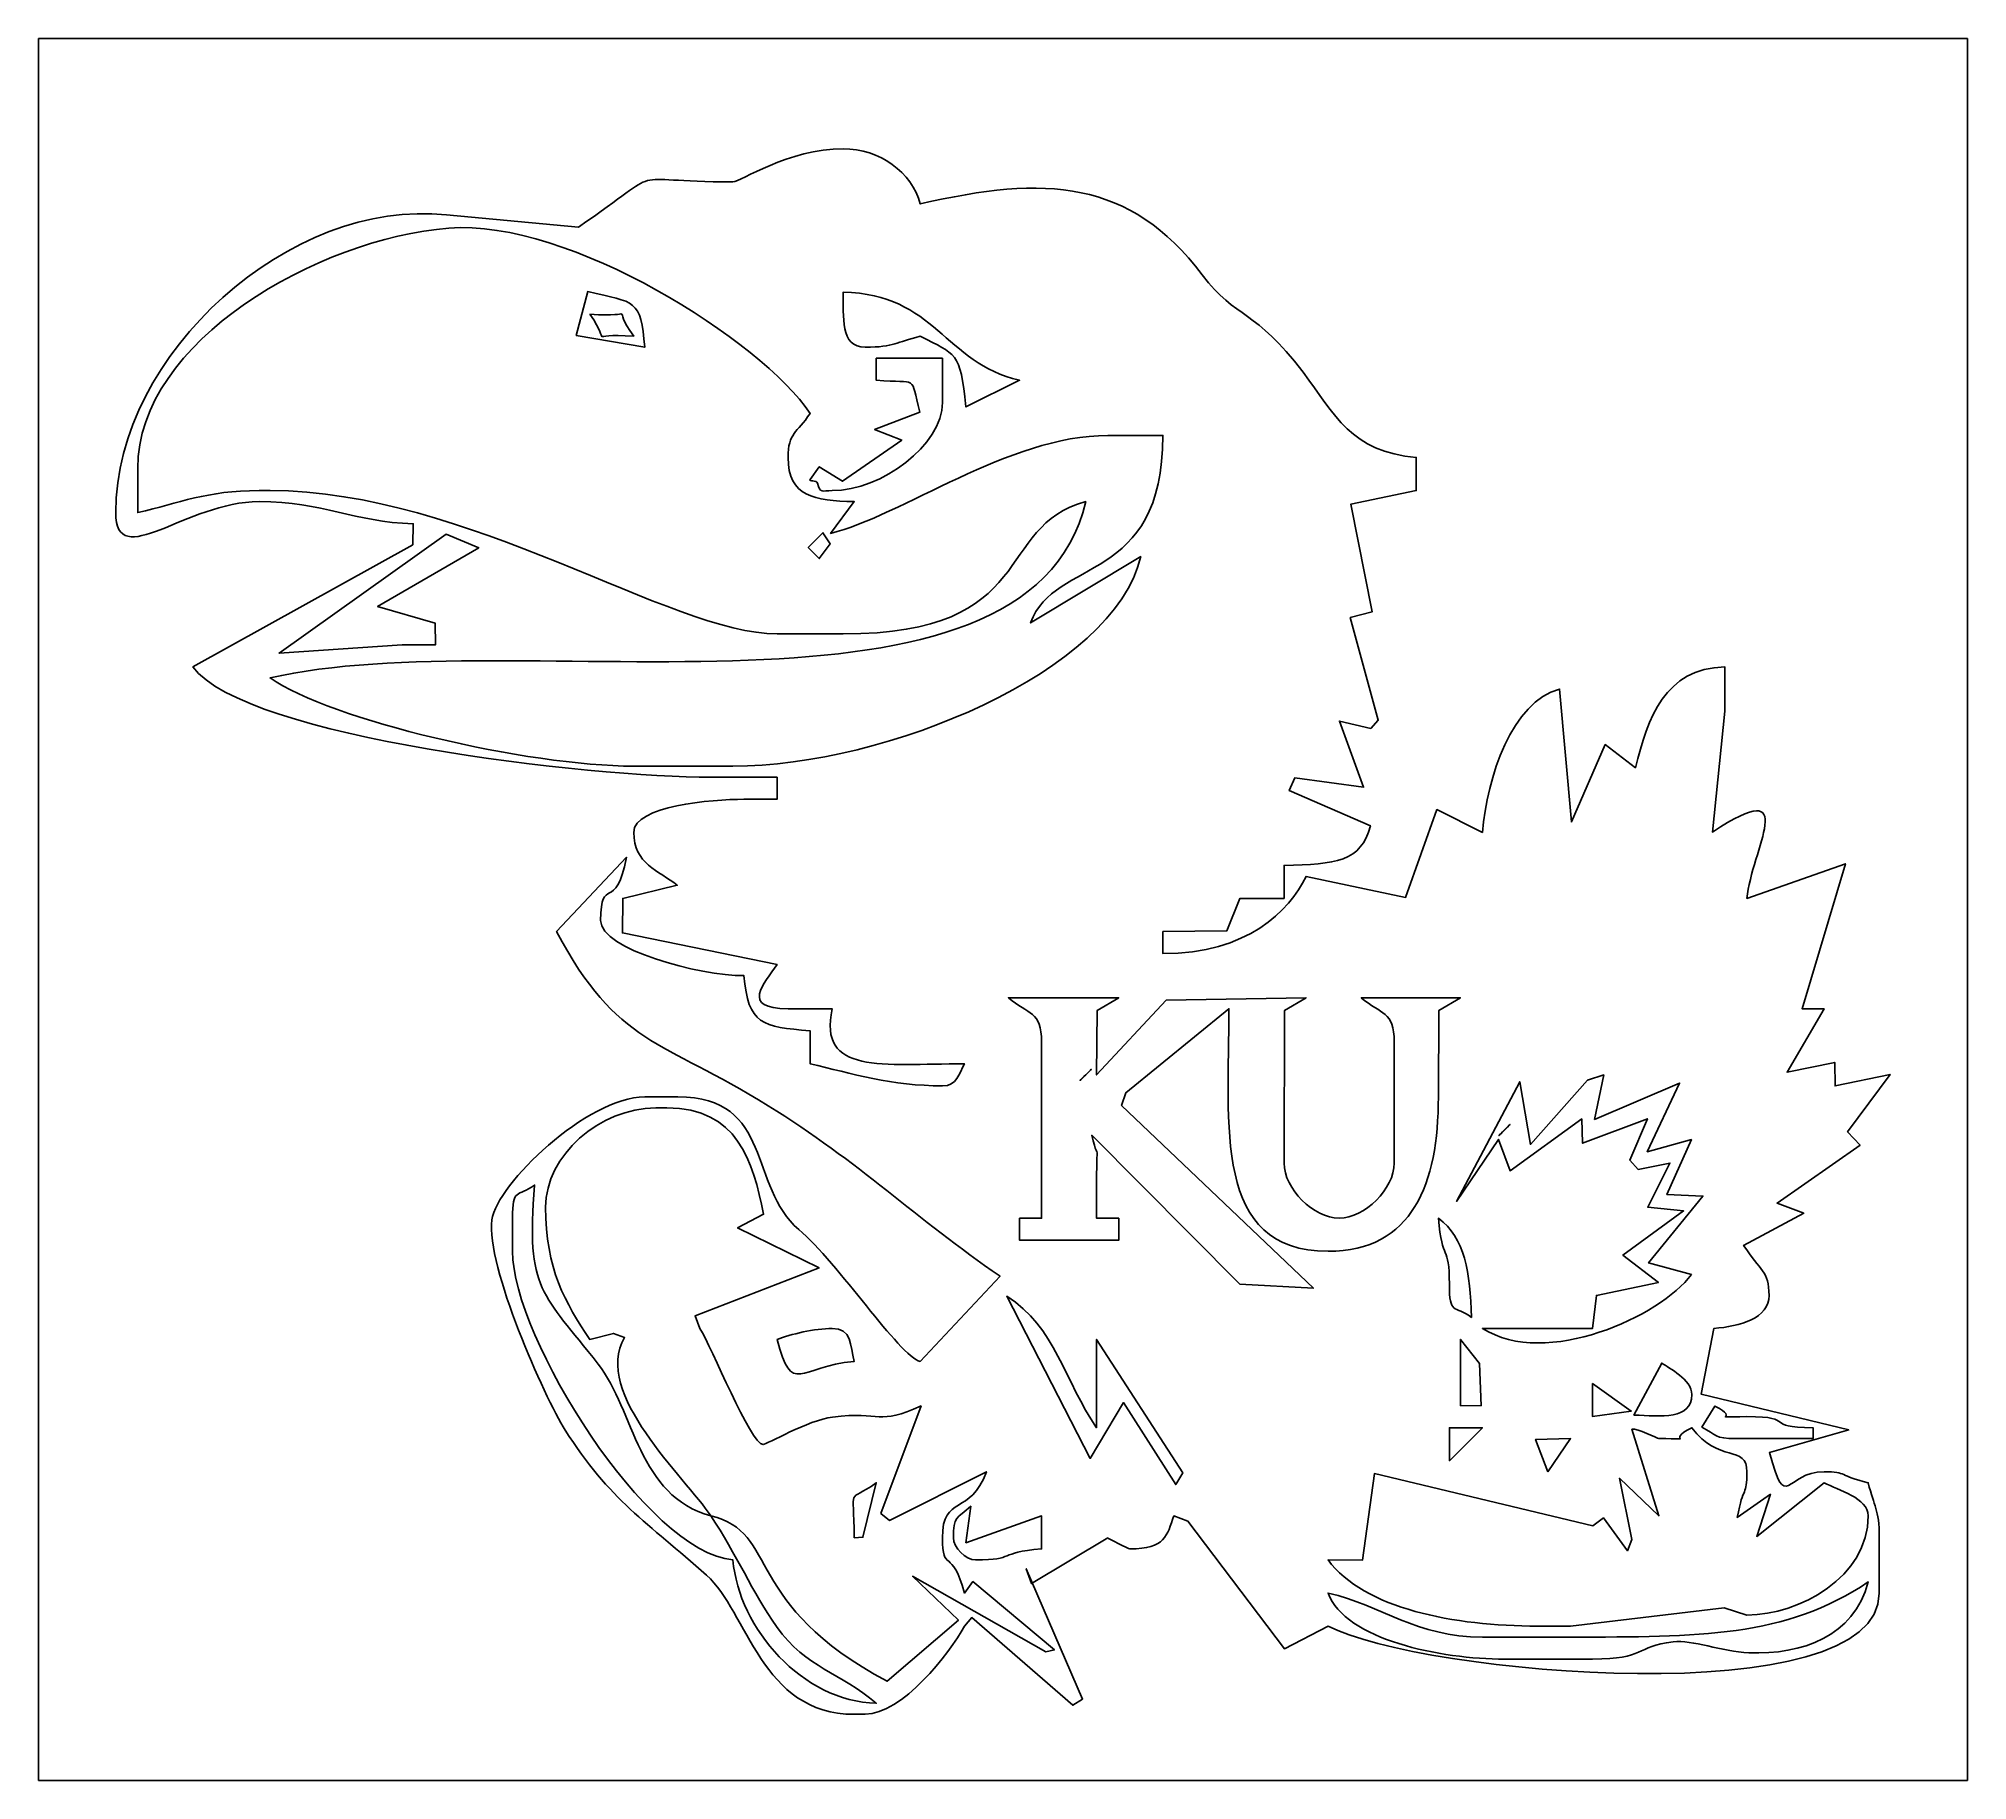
# Model space of a CAD drawing. Extents: x 1.39 to 3.82, y -0.95 to 1.24.
import ezdxf

# ---------------------------------------------------------------- set-up
doc = ezdxf.new("R2010")
doc.units = 0
doc.header["$MEASUREMENT"] = 0
doc.layers.add('LAYER_1', color=7, linetype='CONTINUOUS')

msp = doc.modelspace()

# ---------------------------------------------------------------- linework, layer by layer
at = {"layer": 'LAYER_1', "color": 7}
for points, knots in [([(1.3924, -0.9508), (1.3924, -0.9508), (3.823, -0.9508), (3.823, -0.9508), (3.823, -0.9508), (3.823, -0.9508), (3.823, 1.2436), (3.823, 1.2436), (3.823, 1.2436), (3.823, 1.2436), (1.3924, 1.2436), (1.3924, 1.2436), (1.3924, 1.2436), (1.3924, 1.2436), (1.3924, -0.9508), (1.3924, -0.9508)], [0, 0, 0, 0, 0.25, 0.25, 0.25, 0.25, 0.5, 0.5, 0.5, 0.5, 0.75, 0.75, 0.75, 0.75, 1, 1, 1, 1]), ([(2.2674, 1.0631), (2.2763, 1.0631), (2.3374, 1.1048), (2.4063, 1.1048), (2.4063, 1.1048), (2.4521, 1.1048), (2.4929, 1.0752), (2.5035, 1.0353), (2.5035, 1.0353), (2.6612, 1.0721), (2.7675, 1.0661), (2.8588, 0.9461), (2.8588, 0.9461), (2.9025, 0.8886), (2.925, 0.9041), (2.9858, 0.8232), (2.9858, 0.8232), (3.0257, 0.7701), (3.0466, 0.7227), (3.1285, 0.7159), (3.1285, 0.7159), (3.1285, 0.7159), (3.1285, 0.6742), (3.1285, 0.6742), (3.1285, 0.6742), (3.1285, 0.6742), (3.0459, 0.657), (3.0459, 0.657), (3.0459, 0.657), (3.0459, 0.657), (3.0727, 0.5214), (3.0727, 0.5214), (3.0727, 0.5214), (3.0727, 0.5214), (3.0452, 0.5145), (3.0452, 0.5145), (3.0452, 0.5145), (3.0452, 0.5145), (3.0805, 0.385), (3.0805, 0.385), (3.0805, 0.385), (3.0805, 0.385), (3.0711, 0.3746), (3.0711, 0.3746), (3.0711, 0.3746), (3.0711, 0.3746), (3.0316, 0.3837), (3.0316, 0.3837), (3.0316, 0.3837), (3.0316, 0.3837), (3.062, 0.3004), (3.062, 0.3004), (3.062, 0.3004), (3.062, 0.3004), (2.9756, 0.3124), (2.9756, 0.3124), (2.9756, 0.3124), (2.9756, 0.3124), (2.9685, 0.2963), (2.9685, 0.2963), (2.9685, 0.2963), (2.9685, 0.2963), (3.0706, 0.252), (3.0706, 0.252), (3.0706, 0.252), (3.0593, 0.2065), (3.0267, 0.2034), (2.9619, 0.202), (2.9619, 0.202), (2.9619, 0.202), (2.9619, 0.1603), (2.9619, 0.1603), (2.9619, 0.1603), (2.9619, 0.1603), (2.9063, 0.1603), (2.9063, 0.1603), (2.9063, 0.1603), (2.9063, 0.1603), (2.8898, 0.1196), (2.8898, 0.1196), (2.8898, 0.1196), (2.8898, 0.1196), (2.8091, 0.1186), (2.8091, 0.1186), (2.8091, 0.1186), (2.8091, 0.1186), (2.8091, 0.0909), (2.8091, 0.0909), (2.8091, 0.0909), (2.9161, 0.0909), (2.9679, 0.1443), (2.9896, 0.1881), (2.9896, 0.1881), (2.9896, 0.1881), (3.115, 0.1617), (3.115, 0.1617), (3.115, 0.1617), (3.115, 0.1617), (3.1544, 0.2722), (3.1544, 0.2722), (3.1544, 0.2722), (3.1544, 0.2722), (3.2118, 0.2435), (3.2118, 0.2435), (3.2118, 0.2435), (3.2176, 0.3128), (3.2489, 0.4081), (3.3091, 0.4242), (3.3091, 0.4242), (3.3091, 0.4242), (3.3239, 0.2568), (3.3239, 0.2568), (3.3239, 0.2568), (3.3239, 0.2568), (3.3666, 0.3541), (3.3666, 0.3541), (3.3666, 0.3541), (3.3666, 0.3541), (3.4046, 0.325), (3.4046, 0.325), (3.4046, 0.325), (3.4204, 0.3876), (3.4412, 0.4503), (3.5174, 0.452), (3.5174, 0.452), (3.5174, 0.452), (3.5174, 0.3964), (3.5174, 0.3964), (3.5174, 0.3964), (3.5174, 0.3964), (3.5016, 0.2439), (3.5016, 0.2439), (3.5016, 0.2439), (3.6151, 0.3184), (3.5502, 0.2205), (3.5452, 0.1603), (3.5452, 0.1603), (3.5452, 0.1603), (3.6693, 0.204), (3.6693, 0.204), (3.6693, 0.204), (3.6693, 0.204), (3.6146, 0.0214), (3.6146, 0.0214), (3.6146, 0.0214), (3.6146, 0.0214), (3.6424, 0.0214), (3.6424, 0.0214), (3.6424, 0.0214), (3.6424, 0.0214), (3.5958, -0.0586), (3.5958, -0.0586), (3.5958, -0.0586), (3.5958, -0.0586), (3.6558, -0.0463), (3.6558, -0.0463), (3.6558, -0.0463), (3.6558, -0.0463), (3.6563, -0.0758), (3.6563, -0.0758), (3.6563, -0.0758), (3.6563, -0.0758), (3.7256, -0.0614), (3.7256, -0.0614), (3.7256, -0.0614), (3.7256, -0.0614), (3.6719, -0.1336), (3.6719, -0.1336), (3.6719, -0.1336), (3.6719, -0.1336), (3.6877, -0.1504), (3.6877, -0.1504), (3.6877, -0.1504), (3.6877, -0.1504), (3.5832, -0.2234), (3.5832, -0.2234), (3.5832, -0.2234), (3.5832, -0.2234), (3.6167, -0.2362), (3.6167, -0.2362), (3.6167, -0.2362), (3.6167, -0.2362), (3.541, -0.2767), (3.541, -0.2767), (3.541, -0.2767), (3.562, -0.3092), (3.573, -0.3086), (3.573, -0.3397), (3.573, -0.3397), (3.573, -0.3688), (3.5362, -0.3786), (3.5035, -0.3814), (3.5035, -0.3814), (3.5035, -0.3814), (3.4875, -0.4642), (3.4875, -0.4642), (3.4875, -0.4642), (3.4875, -0.4642), (3.6735, -0.5092), (3.6735, -0.5092), (3.6735, -0.5092), (3.6735, -0.5092), (3.5735, -0.5377), (3.5735, -0.5377), (3.5735, -0.5377), (3.5948, -0.6159), (3.593, -0.5619), (3.6424, -0.5619), (3.6424, -0.5619), (3.6718, -0.5619), (3.6607, -0.5669), (3.698, -0.5758), (3.698, -0.5758), (3.7052, -0.6069), (3.7119, -0.6077), (3.7119, -0.6452), (3.7119, -0.6452), (3.7119, -0.6452), (3.7119, -0.7147), (3.7119, -0.7147), (3.7119, -0.7147), (3.7119, -0.8697), (3.1315, -0.8167), (3.0174, -0.7564), (3.0174, -0.7564), (3.0174, -0.7564), (2.9623, -0.7849), (2.9623, -0.7849), (2.9623, -0.7849), (2.9623, -0.7849), (2.8407, -0.6241), (2.8407, -0.6241), (2.8407, -0.6241), (2.8407, -0.6241), (2.823, -0.6175), (2.823, -0.6175), (2.823, -0.6175), (2.814, -0.6424), (2.8129, -0.6591), (2.7674, -0.6591), (2.7674, -0.6591), (2.7655, -0.6591), (2.7399, -0.6455), (2.7396, -0.6452), (2.7396, -0.6452), (2.7396, -0.6452), (2.6436, -0.7028), (2.6436, -0.7028), (2.6436, -0.7028), (2.6436, -0.7028), (2.6369, -0.6841), (2.6369, -0.6841), (2.6369, -0.6841), (2.6369, -0.6841), (2.708, -0.8484), (2.708, -0.8484), (2.708, -0.8484), (2.708, -0.8484), (2.6959, -0.856), (2.6959, -0.856), (2.6959, -0.856), (2.6959, -0.856), (2.5683, -0.7457), (2.5683, -0.7457), (2.5683, -0.7457), (2.5683, -0.7457), (2.5591, -0.7564), (2.5591, -0.7564), (2.5591, -0.7564), (2.5406, -0.7913), (2.4798, -0.8675), (2.4341, -0.8675), (2.4341, -0.8675), (2.4341, -0.8675), (2.4202, -0.8675), (2.4202, -0.8675), (2.4202, -0.8675), (2.3029, -0.8675), (2.2856, -0.738), (2.2342, -0.6923), (2.2342, -0.6923), (2.1599, -0.6262), (2.1116, -0.5974), (2.056, -0.5094), (2.056, -0.5094), (2.0301, -0.4683), (1.956, -0.3029), (1.9636, -0.2446), (1.9636, -0.2446), (1.9695, -0.1999), (2.084, -0.0897), (2.1563, -0.0897), (2.1563, -0.0897), (2.1563, -0.0897), (2.198, -0.0897), (2.198, -0.0897), (2.198, -0.0897), (2.3187, -0.0897), (2.2867, -0.203), (2.3504, -0.2567), (2.3504, -0.2567), (2.4002, -0.2989), (2.4767, -0.4159), (2.5035, -0.423), (2.5035, -0.423), (2.5035, -0.423), (2.6041, -0.3156), (2.6041, -0.3156), (2.6041, -0.3156), (2.4978, -0.243), (2.4265, -0.1718), (2.3119, -0.1008), (2.3119, -0.1008), (2.1771, -0.0174), (2.1211, -0.0248), (2.0452, 0.1186), (2.0452, 0.1186), (2.0452, 0.1186), (2.1332, 0.2123), (2.1332, 0.2123), (2.1332, 0.2123), (2.1199, 0.1399), (2.1007, 0.1913), (2.1007, 0.1325), (2.1007, 0.1325), (2.1007, 0.0961), (2.2251, 0.0631), (2.2813, 0.0631), (2.2813, 0.0631), (2.2864, 0.0014), (2.3045, -0.0014), (2.3646, -0.0064), (2.3646, -0.0064), (2.3646, -0.0064), (2.3646, -0.048), (2.3646, -0.048), (2.3646, -0.048), (2.4164, -0.0601), (2.4683, -0.0758), (2.5313, -0.0758), (2.5313, -0.0758), (2.55, -0.0758), (2.5521, -0.0604), (2.5591, -0.048), (2.5591, -0.048), (2.4542, -0.048), (2.3747, -0.062), (2.3924, 0.0214), (2.3924, 0.0214), (2.3924, 0.0214), (2.3369, 0.0214), (2.3369, 0.0214), (2.3369, 0.0214), (2.2759, 0.0214), (2.3069, 0.053), (2.323, 0.077), (2.323, 0.077), (2.323, 0.077), (2.1281, 0.1169), (2.1281, 0.1169), (2.1281, 0.1169), (2.1281, 0.1169), (2.1285, 0.1603), (2.1285, 0.1603), (2.1285, 0.1603), (2.1285, 0.1603), (2.1973, 0.177), (2.1973, 0.177), (2.1973, 0.177), (2.1739, 0.1951), (2.1424, 0.204), (2.1424, 0.2436), (2.1424, 0.2436), (2.1424, 0.277), (2.2405, 0.2853), (2.2813, 0.2853), (2.2813, 0.2853), (2.2813, 0.2853), (2.323, 0.2853), (2.323, 0.2853), (2.323, 0.2853), (2.323, 0.2853), (2.323, 0.3131), (2.323, 0.3131), (2.323, 0.3131), (2.323, 0.3131), (2.2396, 0.3131), (2.2396, 0.3131), (2.2396, 0.3131), (2.0911, 0.3131), (1.6527, 0.3621), (1.5869, 0.452), (1.5869, 0.452), (1.5869, 0.452), (1.8639, 0.606), (1.8639, 0.606), (1.8639, 0.606), (1.8639, 0.606), (1.8646, 0.6325), (1.8646, 0.6325), (1.8646, 0.6325), (1.7899, 0.6342), (1.7513, 0.6603), (1.6702, 0.6603), (1.6702, 0.6603), (1.5791, 0.6603), (1.4896, 0.5706), (1.4896, 0.6464), (1.4896, 0.6464), (1.4896, 0.8472), (1.7105, 1.0436), (1.9063, 1.0214), (1.9063, 1.0214), (1.9063, 1.0214), (2.0728, 1.0062), (2.0728, 1.0062), (2.0728, 1.0062), (2.1906, 1.0863), (2.1223, 1.0631), (2.2674, 1.0631)], [0, 0, 0, 0, 0.009524, 0.009524, 0.009524, 0.009524, 0.019048, 0.019048, 0.019048, 0.019048, 0.028571, 0.028571, 0.028571, 0.028571, 0.038095, 0.038095, 0.038095, 0.038095, 0.047619, 0.047619, 0.047619, 0.047619, 0.057143, 0.057143, 0.057143, 0.057143, 0.066667, 0.066667, 0.066667, 0.066667, 0.07619, 0.07619, 0.07619, 0.07619, 0.085714, 0.085714, 0.085714, 0.085714, 0.095238, 0.095238, 0.095238, 0.095238, 0.104762, 0.104762, 0.104762, 0.104762, 0.114286, 0.114286, 0.114286, 0.114286, 0.12381, 0.12381, 0.12381, 0.12381, 0.133333, 0.133333, 0.133333, 0.133333, 0.142857, 0.142857, 0.142857, 0.142857, 0.152381, 0.152381, 0.152381, 0.152381, 0.161905, 0.161905, 0.161905, 0.161905, 0.171429, 0.171429, 0.171429, 0.171429, 0.180952, 0.180952, 0.180952, 0.180952, 0.190476, 0.190476, 0.190476, 0.190476, 0.2, 0.2, 0.2, 0.2, 0.209524, 0.209524, 0.209524, 0.209524, 0.219048, 0.219048, 0.219048, 0.219048, 0.228571, 0.228571, 0.228571, 0.228571, 0.238095, 0.238095, 0.238095, 0.238095, 0.247619, 0.247619, 0.247619, 0.247619, 0.257143, 0.257143, 0.257143, 0.257143, 0.266667, 0.266667, 0.266667, 0.266667, 0.27619, 0.27619, 0.27619, 0.27619, 0.285714, 0.285714, 0.285714, 0.285714, 0.295238, 0.295238, 0.295238, 0.295238, 0.304762, 0.304762, 0.304762, 0.304762, 0.314286, 0.314286, 0.314286, 0.314286, 0.32381, 0.32381, 0.32381, 0.32381, 0.333333, 0.333333, 0.333333, 0.333333, 0.342857, 0.342857, 0.342857, 0.342857, 0.352381, 0.352381, 0.352381, 0.352381, 0.361905, 0.361905, 0.361905, 0.361905, 0.371429, 0.371429, 0.371429, 0.371429, 0.380952, 0.380952, 0.380952, 0.380952, 0.390476, 0.390476, 0.390476, 0.390476, 0.4, 0.4, 0.4, 0.4, 0.409524, 0.409524, 0.409524, 0.409524, 0.419048, 0.419048, 0.419048, 0.419048, 0.428571, 0.428571, 0.428571, 0.428571, 0.438095, 0.438095, 0.438095, 0.438095, 0.447619, 0.447619, 0.447619, 0.447619, 0.457143, 0.457143, 0.457143, 0.457143, 0.466667, 0.466667, 0.466667, 0.466667, 0.47619, 0.47619, 0.47619, 0.47619, 0.485714, 0.485714, 0.485714, 0.485714, 0.495238, 0.495238, 0.495238, 0.495238, 0.504762, 0.504762, 0.504762, 0.504762, 0.514286, 0.514286, 0.514286, 0.514286, 0.52381, 0.52381, 0.52381, 0.52381, 0.533333, 0.533333, 0.533333, 0.533333, 0.542857, 0.542857, 0.542857, 0.542857, 0.552381, 0.552381, 0.552381, 0.552381, 0.561905, 0.561905, 0.561905, 0.561905, 0.571429, 0.571429, 0.571429, 0.571429, 0.580952, 0.580952, 0.580952, 0.580952, 0.590476, 0.590476, 0.590476, 0.590476, 0.6, 0.6, 0.6, 0.6, 0.609524, 0.609524, 0.609524, 0.609524, 0.619048, 0.619048, 0.619048, 0.619048, 0.628571, 0.628571, 0.628571, 0.628571, 0.638095, 0.638095, 0.638095, 0.638095, 0.647619, 0.647619, 0.647619, 0.647619, 0.657143, 0.657143, 0.657143, 0.657143, 0.666667, 0.666667, 0.666667, 0.666667, 0.67619, 0.67619, 0.67619, 0.67619, 0.685714, 0.685714, 0.685714, 0.685714, 0.695238, 0.695238, 0.695238, 0.695238, 0.704762, 0.704762, 0.704762, 0.704762, 0.714286, 0.714286, 0.714286, 0.714286, 0.72381, 0.72381, 0.72381, 0.72381, 0.733333, 0.733333, 0.733333, 0.733333, 0.742857, 0.742857, 0.742857, 0.742857, 0.752381, 0.752381, 0.752381, 0.752381, 0.761905, 0.761905, 0.761905, 0.761905, 0.771429, 0.771429, 0.771429, 0.771429, 0.780952, 0.780952, 0.780952, 0.780952, 0.790476, 0.790476, 0.790476, 0.790476, 0.8, 0.8, 0.8, 0.8, 0.809524, 0.809524, 0.809524, 0.809524, 0.819048, 0.819048, 0.819048, 0.819048, 0.828571, 0.828571, 0.828571, 0.828571, 0.838095, 0.838095, 0.838095, 0.838095, 0.847619, 0.847619, 0.847619, 0.847619, 0.857143, 0.857143, 0.857143, 0.857143, 0.866667, 0.866667, 0.866667, 0.866667, 0.87619, 0.87619, 0.87619, 0.87619, 0.885714, 0.885714, 0.885714, 0.885714, 0.895238, 0.895238, 0.895238, 0.895238, 0.904762, 0.904762, 0.904762, 0.904762, 0.914286, 0.914286, 0.914286, 0.914286, 0.92381, 0.92381, 0.92381, 0.92381, 0.933333, 0.933333, 0.933333, 0.933333, 0.942857, 0.942857, 0.942857, 0.942857, 0.952381, 0.952381, 0.952381, 0.952381, 0.961905, 0.961905, 0.961905, 0.961905, 0.971429, 0.971429, 0.971429, 0.971429, 0.980952, 0.980952, 0.980952, 0.980952, 0.990476, 0.990476, 0.990476, 0.990476, 1, 1, 1, 1]), ([(1.5174, 0.702), (1.5174, 0.702), (1.5174, 0.6464), (1.5174, 0.6464), (1.5174, 0.6464), (1.5699, 0.6586), (1.6043, 0.6742), (1.6702, 0.6742), (1.6702, 0.6742), (1.6702, 0.6742), (1.6841, 0.6742), (1.6841, 0.6742), (1.6841, 0.6742), (1.9319, 0.6742), (2.19, 0.4936), (2.323, 0.4936), (2.323, 0.4936), (2.323, 0.4936), (2.4063, 0.4936), (2.4063, 0.4936), (2.4063, 0.4936), (2.6539, 0.4936), (2.5958, 0.6293), (2.7119, 0.6603), (2.7119, 0.6603), (2.64, 0.352), (1.9922, 0.5099), (1.6841, 0.4381), (1.6841, 0.4381), (1.7606, 0.3849), (2.0088, 0.327), (2.1424, 0.327), (2.1424, 0.327), (2.1424, 0.327), (2.2674, 0.327), (2.2674, 0.327), (2.2674, 0.327), (2.4591, 0.327), (2.7474, 0.4453), (2.7812, 0.591), (2.7812, 0.591), (2.7812, 0.591), (2.6424, 0.5075), (2.6424, 0.5075), (2.6424, 0.5075), (2.6726, 0.591), (2.8091, 0.5546), (2.8091, 0.7436), (2.8091, 0.7436), (2.8091, 0.7436), (2.7396, 0.7436), (2.7396, 0.7436), (2.7396, 0.7436), (2.6151, 0.7436), (2.4788, 0.6417), (2.3904, 0.6203), (2.3904, 0.6203), (2.3904, 0.6203), (2.4202, 0.6603), (2.4202, 0.6603), (2.4202, 0.6603), (2.3698, 0.6614), (2.3369, 0.6664), (2.3369, 0.7159), (2.3369, 0.7159), (2.3369, 0.747), (2.3479, 0.7464), (2.3646, 0.7714), (2.3646, 0.7714), (2.3036, 0.8626), (2.0613, 1.0169), (1.9093, 1.0048), (1.9093, 1.0048), (1.7449, 0.9916), (1.5174, 0.8634), (1.5174, 0.702)], [0, 0, 0, 0, 0.052632, 0.052632, 0.052632, 0.052632, 0.105263, 0.105263, 0.105263, 0.105263, 0.157895, 0.157895, 0.157895, 0.157895, 0.210526, 0.210526, 0.210526, 0.210526, 0.263158, 0.263158, 0.263158, 0.263158, 0.315789, 0.315789, 0.315789, 0.315789, 0.368421, 0.368421, 0.368421, 0.368421, 0.421053, 0.421053, 0.421053, 0.421053, 0.473684, 0.473684, 0.473684, 0.473684, 0.526316, 0.526316, 0.526316, 0.526316, 0.578947, 0.578947, 0.578947, 0.578947, 0.631579, 0.631579, 0.631579, 0.631579, 0.684211, 0.684211, 0.684211, 0.684211, 0.736842, 0.736842, 0.736842, 0.736842, 0.789474, 0.789474, 0.789474, 0.789474, 0.842105, 0.842105, 0.842105, 0.842105, 0.894737, 0.894737, 0.894737, 0.894737, 0.947368, 0.947368, 0.947368, 0.947368, 1, 1, 1, 1]), ([(2.0844, 0.9248), (2.1445, 0.9108), (2.1512, 0.916), (2.1563, 0.8548), (2.1563, 0.8548), (2.1563, 0.8548), (2.0699, 0.8694), (2.0699, 0.8694), (2.0699, 0.8694), (2.0699, 0.8694), (2.0844, 0.9248), (2.0844, 0.9248)], [0, 0, 0, 0, 0.333333, 0.333333, 0.333333, 0.333333, 0.666667, 0.666667, 0.666667, 0.666667, 1, 1, 1, 1]), ([(2.4341, 0.8548), (2.4716, 0.8548), (2.4724, 0.8614), (2.5035, 0.8686), (2.5035, 0.8686), (2.5488, 0.8447), (2.5536, 0.8509), (2.5609, 0.7797), (2.5609, 0.7797), (2.5609, 0.7797), (2.6285, 0.8131), (2.6285, 0.8131), (2.6285, 0.8131), (2.5335, 0.8352), (2.5227, 0.9216), (2.4063, 0.9242), (2.4063, 0.9242), (2.407, 0.8936), (2.4021, 0.8548), (2.4341, 0.8548)], [0, 0, 0, 0, 0.2, 0.2, 0.2, 0.2, 0.4, 0.4, 0.4, 0.4, 0.6, 0.6, 0.6, 0.6, 0.8, 0.8, 0.8, 0.8, 1, 1, 1, 1]), ([(2.0869, 0.8964), (2.1181, 0.8537), (2.0779, 0.874), (2.1424, 0.8686), (2.1424, 0.8686), (2.1111, 0.9113), (2.1514, 0.8911), (2.0869, 0.8964)], [0, 0, 0, 0, 0.5, 0.5, 0.5, 0.5, 1, 1, 1, 1]), ([(2.448, 0.8131), (2.5023, 0.8086), (2.4902, 0.8215), (2.503, 0.7731), (2.503, 0.7731), (2.503, 0.7731), (2.4459, 0.7513), (2.4459, 0.7513), (2.4459, 0.7513), (2.4459, 0.7513), (2.4801, 0.7378), (2.4801, 0.7378), (2.4801, 0.7378), (2.4801, 0.7378), (2.4056, 0.686), (2.4056, 0.686), (2.4056, 0.686), (2.4056, 0.686), (2.3762, 0.7043), (2.3762, 0.7043), (2.3762, 0.7043), (2.3762, 0.7043), (2.3646, 0.6881), (2.3646, 0.6881), (2.3646, 0.6881), (2.3622, 0.6856), (2.3729, 0.6874), (2.3739, 0.6835), (2.3739, 0.6835), (2.3773, 0.67), (2.3797, 0.6742), (2.3924, 0.6742), (2.3924, 0.6742), (2.455, 0.6742), (2.5313, 0.7315), (2.5313, 0.7853), (2.5313, 0.7853), (2.5313, 0.7853), (2.5313, 0.8409), (2.5313, 0.8409), (2.5313, 0.8409), (2.5313, 0.8409), (2.448, 0.8409), (2.448, 0.8409), (2.448, 0.8409), (2.448, 0.8409), (2.448, 0.8131), (2.448, 0.8131)], [0, 0, 0, 0, 0.083333, 0.083333, 0.083333, 0.083333, 0.166667, 0.166667, 0.166667, 0.166667, 0.25, 0.25, 0.25, 0.25, 0.333333, 0.333333, 0.333333, 0.333333, 0.416667, 0.416667, 0.416667, 0.416667, 0.5, 0.5, 0.5, 0.5, 0.583333, 0.583333, 0.583333, 0.583333, 0.666667, 0.666667, 0.666667, 0.666667, 0.75, 0.75, 0.75, 0.75, 0.833333, 0.833333, 0.833333, 0.833333, 0.916667, 0.916667, 0.916667, 0.916667, 1, 1, 1, 1]), ([(1.6955, 0.4694), (1.6955, 0.4694), (1.8507, 0.4798), (1.8507, 0.4798), (1.8507, 0.4798), (1.8507, 0.4798), (1.8924, 0.4798), (1.8924, 0.4798), (1.8924, 0.4798), (1.8924, 0.4798), (1.8923, 0.507), (1.8923, 0.507), (1.8923, 0.507), (1.8923, 0.507), (1.8195, 0.5283), (1.8195, 0.5283), (1.8195, 0.5283), (1.8195, 0.5283), (1.947, 0.6022), (1.947, 0.6022), (1.947, 0.6022), (1.947, 0.6022), (1.9059, 0.6192), (1.9059, 0.6192), (1.9059, 0.6192), (1.9059, 0.6192), (1.6955, 0.4694), (1.6955, 0.4694)], [0, 0, 0, 0, 0.142857, 0.142857, 0.142857, 0.142857, 0.285714, 0.285714, 0.285714, 0.285714, 0.428571, 0.428571, 0.428571, 0.428571, 0.571429, 0.571429, 0.571429, 0.571429, 0.714286, 0.714286, 0.714286, 0.714286, 0.857143, 0.857143, 0.857143, 0.857143, 1, 1, 1, 1]), ([(2.3623, 0.6024), (2.3623, 0.6024), (2.3808, 0.621), (2.3808, 0.621), (2.3808, 0.621), (2.3808, 0.621), (2.3901, 0.6071), (2.3901, 0.6071), (2.3901, 0.6071), (2.3901, 0.6071), (2.3762, 0.5886), (2.3762, 0.5886), (2.3762, 0.5886), (2.3762, 0.5886), (2.3623, 0.6024), (2.3623, 0.6024)], [0, 0, 0, 0, 0.25, 0.25, 0.25, 0.25, 0.5, 0.5, 0.5, 0.5, 0.75, 0.75, 0.75, 0.75, 1, 1, 1, 1]), ([(2.6563, -0.0202), (2.6563, -0.0202), (2.6563, -0.2425), (2.6563, -0.2425), (2.6563, -0.2425), (2.6563, -0.2425), (2.6285, -0.2425), (2.6285, -0.2425), (2.6285, -0.2425), (2.6285, -0.2425), (2.6285, -0.2702), (2.6285, -0.2702), (2.6285, -0.2702), (2.6285, -0.2702), (2.7535, -0.2702), (2.7535, -0.2702), (2.7535, -0.2702), (2.7535, -0.2702), (2.7535, -0.2425), (2.7535, -0.2425), (2.7535, -0.2425), (2.7535, -0.2425), (2.7257, -0.2425), (2.7257, -0.2425), (2.7257, -0.2425), (2.7257, -0.2425), (2.7257, -0.1869), (2.7257, -0.1869), (2.7257, -0.1869), (2.7257, -0.1338), (2.73, -0.1819), (2.7196, -0.1379), (2.7196, -0.1379), (2.7196, -0.1379), (2.9063, -0.3258), (2.9063, -0.3258), (2.9063, -0.3258), (2.9063, -0.3258), (2.9988, -0.3308), (2.9988, -0.3308), (2.9988, -0.3308), (2.9988, -0.3308), (2.7571, -0.1005), (2.7571, -0.1005), (2.7571, -0.1005), (2.7571, -0.1005), (2.7626, -0.0844), (2.7626, -0.0844), (2.7626, -0.0844), (2.7626, -0.0844), (2.8924, 0.0214), (2.8924, 0.0214), (2.8924, 0.0214), (2.8924, -0.1263), (2.8712, -0.2841), (3.0174, -0.2841), (3.0174, -0.2841), (3.124, -0.2841), (3.1563, -0.1988), (3.1563, -0.0897), (3.1563, -0.0897), (3.1563, -0.0897), (3.157, 0.0193), (3.157, 0.0193), (3.157, 0.0193), (3.157, 0.0193), (3.1841, 0.0353), (3.1841, 0.0353), (3.1841, 0.0353), (3.1841, 0.0353), (3.0591, 0.0353), (3.0591, 0.0353), (3.0591, 0.0353), (3.0841, 0.0136), (3.1007, 0.0187), (3.1007, -0.0202), (3.1007, -0.0202), (3.1007, -0.0202), (3.1007, -0.173), (3.1007, -0.173), (3.1007, -0.173), (3.1007, -0.2054), (3.0637, -0.2425), (3.0313, -0.2425), (3.0313, -0.2425), (2.9989, -0.2425), (2.9619, -0.2054), (2.9619, -0.173), (2.9619, -0.173), (2.9619, -0.173), (2.9626, 0.0193), (2.9626, 0.0193), (2.9626, 0.0193), (2.9626, 0.0193), (2.9896, 0.0353), (2.9896, 0.0353), (2.9896, 0.0353), (2.9896, 0.0353), (2.8131, 0.032), (2.8131, 0.032), (2.8131, 0.032), (2.8131, 0.032), (2.7257, -0.0619), (2.7257, -0.0619), (2.7257, -0.0619), (2.7257, -0.0619), (2.7264, 0.0193), (2.7264, 0.0193), (2.7264, 0.0193), (2.7264, 0.0193), (2.7535, 0.0353), (2.7535, 0.0353), (2.7535, 0.0353), (2.7535, 0.0353), (2.6146, 0.0353), (2.6146, 0.0353), (2.6146, 0.0353), (2.6396, 0.0136), (2.6563, 0.0187), (2.6563, -0.0202)], [0, 0, 0, 0, 0.033333, 0.033333, 0.033333, 0.033333, 0.066667, 0.066667, 0.066667, 0.066667, 0.1, 0.1, 0.1, 0.1, 0.133333, 0.133333, 0.133333, 0.133333, 0.166667, 0.166667, 0.166667, 0.166667, 0.2, 0.2, 0.2, 0.2, 0.233333, 0.233333, 0.233333, 0.233333, 0.266667, 0.266667, 0.266667, 0.266667, 0.3, 0.3, 0.3, 0.3, 0.333333, 0.333333, 0.333333, 0.333333, 0.366667, 0.366667, 0.366667, 0.366667, 0.4, 0.4, 0.4, 0.4, 0.433333, 0.433333, 0.433333, 0.433333, 0.466667, 0.466667, 0.466667, 0.466667, 0.5, 0.5, 0.5, 0.5, 0.533333, 0.533333, 0.533333, 0.533333, 0.566667, 0.566667, 0.566667, 0.566667, 0.6, 0.6, 0.6, 0.6, 0.633333, 0.633333, 0.633333, 0.633333, 0.666667, 0.666667, 0.666667, 0.666667, 0.7, 0.7, 0.7, 0.7, 0.733333, 0.733333, 0.733333, 0.733333, 0.766667, 0.766667, 0.766667, 0.766667, 0.8, 0.8, 0.8, 0.8, 0.833333, 0.833333, 0.833333, 0.833333, 0.866667, 0.866667, 0.866667, 0.866667, 0.9, 0.9, 0.9, 0.9, 0.933333, 0.933333, 0.933333, 0.933333, 0.966667, 0.966667, 0.966667, 0.966667, 1, 1, 1, 1]), ([(3.2722, -0.1495), (3.2722, -0.1495), (3.2588, -0.0705), (3.2588, -0.0705), (3.2588, -0.0705), (3.2588, -0.0705), (3.1793, -0.2214), (3.1793, -0.2214), (3.1793, -0.2214), (3.1793, -0.2214), (3.232, -0.1432), (3.232, -0.1432), (3.232, -0.1432), (3.232, -0.1432), (3.2466, -0.1828), (3.2466, -0.1828), (3.2466, -0.1828), (3.2466, -0.1828), (3.3369, -0.1175), (3.3369, -0.1175), (3.3369, -0.1175), (3.3369, -0.1175), (3.3381, -0.1481), (3.3381, -0.1481), (3.3381, -0.1481), (3.3381, -0.1481), (3.4197, -0.1173), (3.4197, -0.1173), (3.4197, -0.1173), (3.4197, -0.1173), (3.3975, -0.1693), (3.3975, -0.1693), (3.3975, -0.1693), (3.3975, -0.1693), (3.4081, -0.181), (3.4081, -0.181), (3.4081, -0.181), (3.4081, -0.181), (3.4481, -0.1731), (3.4481, -0.1731), (3.4481, -0.1731), (3.4481, -0.1731), (3.4202, -0.2286), (3.4202, -0.2286), (3.4202, -0.2286), (3.4202, -0.2286), (3.4653, -0.2333), (3.4653, -0.2333), (3.4653, -0.2333), (3.4653, -0.2333), (3.3889, -0.2889), (3.3889, -0.2889), (3.3889, -0.2889), (3.3889, -0.2889), (3.4336, -0.3237), (3.4336, -0.3237), (3.4336, -0.3237), (3.4336, -0.3237), (3.3554, -0.3397), (3.3554, -0.3397), (3.3554, -0.3397), (3.3554, -0.3397), (3.3507, -0.3814), (3.3507, -0.3814), (3.3507, -0.3814), (3.3507, -0.3814), (3.2119, -0.3814), (3.2119, -0.3814), (3.2119, -0.3814), (3.2923, -0.4324), (3.4361, -0.366), (3.4752, -0.3136), (3.4752, -0.3136), (3.4752, -0.3136), (3.4211, -0.2989), (3.4211, -0.2989), (3.4211, -0.2989), (3.4211, -0.2989), (3.4896, -0.2147), (3.4896, -0.2147), (3.4896, -0.2147), (3.4896, -0.2147), (3.4443, -0.2127), (3.4443, -0.2127), (3.4443, -0.2127), (3.4443, -0.2127), (3.4752, -0.1435), (3.4752, -0.1435), (3.4752, -0.1435), (3.4752, -0.1435), (3.4196, -0.1588), (3.4196, -0.1588), (3.4196, -0.1588), (3.4196, -0.1588), (3.4603, -0.0723), (3.4603, -0.0723), (3.4603, -0.0723), (3.4603, -0.0723), (3.3532, -0.1181), (3.3532, -0.1181), (3.3532, -0.1181), (3.3532, -0.1181), (3.3646, -0.0619), (3.3646, -0.0619), (3.3646, -0.0619), (3.3646, -0.0619), (3.3443, -0.0685), (3.3443, -0.0685), (3.3443, -0.0685), (3.3443, -0.0685), (3.2722, -0.1495), (3.2722, -0.1495)], [0, 0, 0, 0, 0.035714, 0.035714, 0.035714, 0.035714, 0.071429, 0.071429, 0.071429, 0.071429, 0.107143, 0.107143, 0.107143, 0.107143, 0.142857, 0.142857, 0.142857, 0.142857, 0.178571, 0.178571, 0.178571, 0.178571, 0.214286, 0.214286, 0.214286, 0.214286, 0.25, 0.25, 0.25, 0.25, 0.285714, 0.285714, 0.285714, 0.285714, 0.321429, 0.321429, 0.321429, 0.321429, 0.357143, 0.357143, 0.357143, 0.357143, 0.392857, 0.392857, 0.392857, 0.392857, 0.428571, 0.428571, 0.428571, 0.428571, 0.464286, 0.464286, 0.464286, 0.464286, 0.5, 0.5, 0.5, 0.5, 0.535714, 0.535714, 0.535714, 0.535714, 0.571429, 0.571429, 0.571429, 0.571429, 0.607143, 0.607143, 0.607143, 0.607143, 0.642857, 0.642857, 0.642857, 0.642857, 0.678571, 0.678571, 0.678571, 0.678571, 0.714286, 0.714286, 0.714286, 0.714286, 0.75, 0.75, 0.75, 0.75, 0.785714, 0.785714, 0.785714, 0.785714, 0.821429, 0.821429, 0.821429, 0.821429, 0.857143, 0.857143, 0.857143, 0.857143, 0.892857, 0.892857, 0.892857, 0.892857, 0.928571, 0.928571, 0.928571, 0.928571, 0.964286, 0.964286, 0.964286, 0.964286, 1, 1, 1, 1]), ([(2.6616, -0.7886), (2.6616, -0.7886), (2.6725, -0.7864), (2.6725, -0.7864), (2.6725, -0.7864), (2.6725, -0.7864), (2.5697, -0.7004), (2.5697, -0.7004), (2.5697, -0.7004), (2.5697, -0.7004), (2.5591, -0.7147), (2.5591, -0.7147), (2.5591, -0.7147), (2.5433, -0.6557), (2.5313, -0.6904), (2.5313, -0.6452), (2.5313, -0.6452), (2.5313, -0.5901), (2.5666, -0.618), (2.5869, -0.5619), (2.5869, -0.5619), (2.5869, -0.5619), (2.4647, -0.6233), (2.4647, -0.6233), (2.4647, -0.6233), (2.4647, -0.6233), (2.4538, -0.6144), (2.4538, -0.6144), (2.4538, -0.6144), (2.4538, -0.6144), (2.5044, -0.4789), (2.5044, -0.4789), (2.5044, -0.4789), (2.45, -0.5042), (2.4548, -0.4854), (2.393, -0.493), (2.393, -0.493), (2.3624, -0.4968), (2.3093, -0.5278), (2.3054, -0.5277), (2.3054, -0.5277), (2.2889, -0.5269), (2.2407, -0.4037), (2.2257, -0.3814), (2.2257, -0.3814), (2.2257, -0.3814), (2.2196, -0.3654), (2.2196, -0.3654), (2.2196, -0.3654), (2.2196, -0.3654), (2.3759, -0.3052), (2.3759, -0.3052), (2.3759, -0.3052), (2.3759, -0.3052), (2.2733, -0.2547), (2.2733, -0.2547), (2.2733, -0.2547), (2.2733, -0.2547), (2.306, -0.2376), (2.306, -0.2376), (2.306, -0.2376), (2.2923, -0.1703), (2.2732, -0.1036), (2.1841, -0.1036), (2.1841, -0.1036), (2.1841, -0.1036), (2.1702, -0.1036), (2.1702, -0.1036), (2.1702, -0.1036), (2.0995, -0.1036), (2.0313, -0.1636), (2.0313, -0.2286), (2.0313, -0.2286), (2.0313, -0.3059), (2.0562, -0.3494), (2.0869, -0.3952), (2.0869, -0.3952), (2.0869, -0.3952), (2.1167, -0.3876), (2.1167, -0.3876), (2.1167, -0.3876), (2.1167, -0.3876), (2.1308, -0.3929), (2.1308, -0.3929), (2.1308, -0.3929), (2.0895, -0.4623), (2.2071, -0.5689), (2.2396, -0.6175), (2.2396, -0.6175), (2.1478, -0.5929), (2.1435, -0.4855), (2.0975, -0.4263), (2.0975, -0.4263), (2.0278, -0.3367), (2.0063, -0.3343), (2.0174, -0.2008), (2.0174, -0.2008), (1.9956, -0.2168), (1.9896, -0.2034), (1.9896, -0.2425), (1.9896, -0.2425), (1.9896, -0.2425), (1.9896, -0.2841), (1.9896, -0.2841), (1.9896, -0.2841), (1.9896, -0.3926), (2.1593, -0.664), (2.2674, -0.673), (2.2674, -0.673), (2.2746, -0.7594), (2.3551, -0.8515), (2.448, -0.8536), (2.448, -0.8536), (2.4024, -0.814), (2.3606, -0.8106), (2.3224, -0.7569), (2.3224, -0.7569), (2.2921, -0.7144), (2.2719, -0.6657), (2.2396, -0.6175), (2.2396, -0.6175), (2.3261, -0.6376), (2.2791, -0.7291), (2.4619, -0.8258), (2.4619, -0.8258), (2.4619, -0.8258), (2.5516, -0.7489), (2.5516, -0.7489), (2.5516, -0.7489), (2.5516, -0.7489), (2.4937, -0.6936), (2.4937, -0.6936), (2.4937, -0.6936), (2.4937, -0.6936), (2.6616, -0.7886), (2.6616, -0.7886)], [0, 0, 0, 0, 0.029412, 0.029412, 0.029412, 0.029412, 0.058824, 0.058824, 0.058824, 0.058824, 0.088235, 0.088235, 0.088235, 0.088235, 0.117647, 0.117647, 0.117647, 0.117647, 0.147059, 0.147059, 0.147059, 0.147059, 0.176471, 0.176471, 0.176471, 0.176471, 0.205882, 0.205882, 0.205882, 0.205882, 0.235294, 0.235294, 0.235294, 0.235294, 0.264706, 0.264706, 0.264706, 0.264706, 0.294118, 0.294118, 0.294118, 0.294118, 0.323529, 0.323529, 0.323529, 0.323529, 0.352941, 0.352941, 0.352941, 0.352941, 0.382353, 0.382353, 0.382353, 0.382353, 0.411765, 0.411765, 0.411765, 0.411765, 0.441176, 0.441176, 0.441176, 0.441176, 0.470588, 0.470588, 0.470588, 0.470588, 0.5, 0.5, 0.5, 0.5, 0.529412, 0.529412, 0.529412, 0.529412, 0.558824, 0.558824, 0.558824, 0.558824, 0.588235, 0.588235, 0.588235, 0.588235, 0.617647, 0.617647, 0.617647, 0.617647, 0.647059, 0.647059, 0.647059, 0.647059, 0.676471, 0.676471, 0.676471, 0.676471, 0.705882, 0.705882, 0.705882, 0.705882, 0.735294, 0.735294, 0.735294, 0.735294, 0.764706, 0.764706, 0.764706, 0.764706, 0.794118, 0.794118, 0.794118, 0.794118, 0.823529, 0.823529, 0.823529, 0.823529, 0.852941, 0.852941, 0.852941, 0.852941, 0.882353, 0.882353, 0.882353, 0.882353, 0.911765, 0.911765, 0.911765, 0.911765, 0.941176, 0.941176, 0.941176, 0.941176, 0.970588, 0.970588, 0.970588, 0.970588, 1, 1, 1, 1]), ([(3.1702, -0.3258), (3.1702, -0.3649), (3.1762, -0.3515), (3.198, -0.3675), (3.198, -0.3675), (3.1967, -0.3112), (3.1897, -0.2669), (3.1563, -0.2425), (3.1563, -0.2425), (3.1611, -0.2995), (3.1702, -0.2735), (3.1702, -0.3258)], [0, 0, 0, 0, 0.333333, 0.333333, 0.333333, 0.333333, 0.666667, 0.666667, 0.666667, 0.666667, 1, 1, 1, 1]), ([(2.7176, -0.5451), (2.7176, -0.5451), (2.7595, -0.4748), (2.7595, -0.4748), (2.7595, -0.4748), (2.7595, -0.4748), (2.8253, -0.5781), (2.8253, -0.5781), (2.8253, -0.5781), (2.8253, -0.5781), (2.8342, -0.5634), (2.8342, -0.5634), (2.8342, -0.5634), (2.8342, -0.5634), (2.7257, -0.3952), (2.7257, -0.3952), (2.7257, -0.3952), (2.7257, -0.3952), (2.7257, -0.5064), (2.7257, -0.5064), (2.7257, -0.5064), (2.6855, -0.4484), (2.6736, -0.3792), (2.6125, -0.3408), (2.6125, -0.3408), (2.6125, -0.3408), (2.7176, -0.5451), (2.7176, -0.5451)], [0, 0, 0, 0, 0.142857, 0.142857, 0.142857, 0.142857, 0.285714, 0.285714, 0.285714, 0.285714, 0.428571, 0.428571, 0.428571, 0.428571, 0.571429, 0.571429, 0.571429, 0.571429, 0.714286, 0.714286, 0.714286, 0.714286, 0.857143, 0.857143, 0.857143, 0.857143, 1, 1, 1, 1]), ([(2.323, -0.3952), (2.3425, -0.4683), (2.3499, -0.4289), (2.4202, -0.423), (2.4202, -0.423), (2.4152, -0.4022), (2.4171, -0.3814), (2.3924, -0.3814), (2.3924, -0.3814), (2.3705, -0.3814), (2.3398, -0.3887), (2.323, -0.3952)], [0, 0, 0, 0, 0.333333, 0.333333, 0.333333, 0.333333, 0.666667, 0.666667, 0.666667, 0.666667, 1, 1, 1, 1]), ([(3.1841, -0.4786), (3.1841, -0.4786), (3.2101, -0.4787), (3.2101, -0.4787), (3.2101, -0.4787), (3.2101, -0.4787), (3.208, -0.4254), (3.208, -0.4254), (3.208, -0.4254), (3.208, -0.4254), (3.1841, -0.3952), (3.1841, -0.3952), (3.1841, -0.3952), (3.1841, -0.3952), (3.1841, -0.4786), (3.1841, -0.4786)], [0, 0, 0, 0, 0.25, 0.25, 0.25, 0.25, 0.5, 0.5, 0.5, 0.5, 0.75, 0.75, 0.75, 0.75, 1, 1, 1, 1]), ([(3.4027, -0.4905), (3.4369, -0.4918), (3.4757, -0.4967), (3.4757, -0.4647), (3.4757, -0.4647), (3.4757, -0.4456), (3.4468, -0.4315), (3.4377, -0.425), (3.4377, -0.425), (3.4377, -0.425), (3.4027, -0.4905), (3.4027, -0.4905)], [0, 0, 0, 0, 0.333333, 0.333333, 0.333333, 0.333333, 0.666667, 0.666667, 0.666667, 0.666667, 1, 1, 1, 1]), ([(3.3507, -0.4925), (3.3507, -0.4925), (3.3994, -0.4855), (3.3994, -0.4855), (3.3994, -0.4855), (3.3994, -0.4855), (3.3507, -0.4508), (3.3507, -0.4508), (3.3507, -0.4508), (3.3507, -0.4508), (3.3507, -0.4925), (3.3507, -0.4925)], [0, 0, 0, 0, 0.333333, 0.333333, 0.333333, 0.333333, 0.666667, 0.666667, 0.666667, 0.666667, 1, 1, 1, 1]), ([(3.4884, -0.5056), (3.5066, -0.5159), (3.5045, -0.5202), (3.5313, -0.5202), (3.5313, -0.5202), (3.5313, -0.5202), (3.6285, -0.5202), (3.6285, -0.5202), (3.6285, -0.5202), (3.6285, -0.5202), (3.6285, -0.5064), (3.6285, -0.5064), (3.6285, -0.5064), (3.5637, -0.5064), (3.61, -0.4925), (3.5452, -0.4925), (3.5452, -0.4925), (3.4921, -0.4925), (3.5401, -0.4967), (3.5047, -0.4793), (3.5047, -0.4793), (3.5047, -0.4793), (3.4884, -0.5056), (3.4884, -0.5056)], [0, 0, 0, 0, 0.166667, 0.166667, 0.166667, 0.166667, 0.333333, 0.333333, 0.333333, 0.333333, 0.5, 0.5, 0.5, 0.5, 0.666667, 0.666667, 0.666667, 0.666667, 0.833333, 0.833333, 0.833333, 0.833333, 1, 1, 1, 1]), ([(3.4342, -0.6174), (3.4342, -0.6174), (3.3845, -0.5701), (3.3845, -0.5701), (3.3845, -0.5701), (3.3845, -0.5701), (3.4001, -0.6473), (3.4001, -0.6473), (3.4001, -0.6473), (3.4001, -0.6473), (3.3947, -0.6614), (3.3947, -0.6614), (3.3947, -0.6614), (3.3947, -0.6614), (3.3643, -0.6201), (3.3643, -0.6201), (3.3643, -0.6201), (3.3643, -0.6201), (3.3511, -0.63), (3.3511, -0.63), (3.3511, -0.63), (3.3511, -0.63), (3.0757, -0.5643), (3.0757, -0.5643), (3.0757, -0.5643), (3.0757, -0.5643), (3.0608, -0.6733), (3.0608, -0.6733), (3.0608, -0.6733), (3.0608, -0.6733), (3.0174, -0.673), (3.0174, -0.673), (3.0174, -0.673), (3.0625, -0.7346), (3.1765, -0.7564), (3.2813, -0.7564), (3.2813, -0.7564), (3.2813, -0.7564), (3.323, -0.7564), (3.323, -0.7564), (3.323, -0.7564), (3.323, -0.7564), (3.5163, -0.7334), (3.5163, -0.7334), (3.5163, -0.7334), (3.5163, -0.7334), (3.5452, -0.7425), (3.5452, -0.7425), (3.5452, -0.7425), (3.6117, -0.7425), (3.698, -0.6942), (3.698, -0.6175), (3.698, -0.6175), (3.698, -0.5949), (3.66, -0.5851), (3.6424, -0.5758), (3.6424, -0.5758), (3.6424, -0.5758), (3.5575, -0.6435), (3.5575, -0.6435), (3.5575, -0.6435), (3.5575, -0.6435), (3.5747, -0.5902), (3.5747, -0.5902), (3.5747, -0.5902), (3.5747, -0.5902), (3.533, -0.6195), (3.533, -0.6195), (3.533, -0.6195), (3.5405, -0.5781), (3.5452, -0.5937), (3.5452, -0.5619), (3.5452, -0.5619), (3.5452, -0.5275), (3.5089, -0.5516), (3.4757, -0.5064), (3.4757, -0.5064), (3.4391, -0.5245), (3.4872, -0.5202), (3.4341, -0.5202), (3.4341, -0.5202), (3.4322, -0.5202), (3.4066, -0.5066), (3.4001, -0.5083), (3.4001, -0.5083), (3.4001, -0.5083), (3.4342, -0.6174), (3.4342, -0.6174)], [0, 0, 0, 0, 0.045455, 0.045455, 0.045455, 0.045455, 0.090909, 0.090909, 0.090909, 0.090909, 0.136364, 0.136364, 0.136364, 0.136364, 0.181818, 0.181818, 0.181818, 0.181818, 0.227273, 0.227273, 0.227273, 0.227273, 0.272727, 0.272727, 0.272727, 0.272727, 0.318182, 0.318182, 0.318182, 0.318182, 0.363636, 0.363636, 0.363636, 0.363636, 0.409091, 0.409091, 0.409091, 0.409091, 0.454545, 0.454545, 0.454545, 0.454545, 0.5, 0.5, 0.5, 0.5, 0.545455, 0.545455, 0.545455, 0.545455, 0.590909, 0.590909, 0.590909, 0.590909, 0.636364, 0.636364, 0.636364, 0.636364, 0.681818, 0.681818, 0.681818, 0.681818, 0.727273, 0.727273, 0.727273, 0.727273, 0.772727, 0.772727, 0.772727, 0.772727, 0.818182, 0.818182, 0.818182, 0.818182, 0.863636, 0.863636, 0.863636, 0.863636, 0.909091, 0.909091, 0.909091, 0.909091, 0.954545, 0.954545, 0.954545, 0.954545, 1, 1, 1, 1]), ([(3.1702, -0.548), (3.1702, -0.548), (3.2119, -0.5064), (3.2119, -0.5064), (3.2119, -0.5064), (3.2119, -0.5064), (3.1702, -0.5064), (3.1702, -0.5064), (3.1702, -0.5064), (3.1702, -0.5064), (3.1702, -0.548), (3.1702, -0.548)], [0, 0, 0, 0, 0.333333, 0.333333, 0.333333, 0.333333, 0.666667, 0.666667, 0.666667, 0.666667, 1, 1, 1, 1]), ([(3.2944, -0.5622), (3.2944, -0.5622), (3.323, -0.5202), (3.323, -0.5202), (3.323, -0.5202), (3.323, -0.5202), (3.2787, -0.5212), (3.2787, -0.5212), (3.2787, -0.5212), (3.2787, -0.5212), (3.2944, -0.5622), (3.2944, -0.5622)], [0, 0, 0, 0, 0.333333, 0.333333, 0.333333, 0.333333, 0.666667, 0.666667, 0.666667, 0.666667, 1, 1, 1, 1]), ([(2.4202, -0.6452), (2.4202, -0.5748), (2.4097, -0.6038), (2.448, -0.5758), (2.448, -0.5758), (2.448, -0.5758), (2.4312, -0.6445), (2.4312, -0.6445), (2.4312, -0.6445), (2.4312, -0.6445), (2.4202, -0.6452), (2.4202, -0.6452)], [0, 0, 0, 0, 0.333333, 0.333333, 0.333333, 0.333333, 0.666667, 0.666667, 0.666667, 0.666667, 1, 1, 1, 1]), ([(2.567, -0.6054), (2.5497, -0.6209), (2.5452, -0.6181), (2.5452, -0.6452), (2.5452, -0.6452), (2.5452, -0.6576), (2.5606, -0.673), (2.573, -0.673), (2.573, -0.673), (2.6253, -0.673), (2.5992, -0.6639), (2.6563, -0.6591), (2.6563, -0.6591), (2.6563, -0.6591), (2.6563, -0.6175), (2.6563, -0.6175), (2.6563, -0.6175), (2.6563, -0.6175), (2.561, -0.6514), (2.561, -0.6514), (2.561, -0.6514), (2.561, -0.6514), (2.567, -0.6054), (2.567, -0.6054)], [0, 0, 0, 0, 0.166667, 0.166667, 0.166667, 0.166667, 0.333333, 0.333333, 0.333333, 0.333333, 0.5, 0.5, 0.5, 0.5, 0.666667, 0.666667, 0.666667, 0.666667, 0.833333, 0.833333, 0.833333, 0.833333, 1, 1, 1, 1]), ([(3.3507, -0.798), (3.4178, -0.798), (3.4037, -0.7823), (3.4521, -0.7762), (3.4521, -0.7762), (3.476, -0.7732), (3.5132, -0.7886), (3.5476, -0.79), (3.5476, -0.79), (3.6148, -0.7928), (3.6796, -0.7695), (3.698, -0.7008), (3.698, -0.7008), (3.5932, -0.7709), (3.4843, -0.7702), (3.323, -0.7702), (3.323, -0.7702), (3.323, -0.7702), (3.2119, -0.7702), (3.2119, -0.7702), (3.2119, -0.7702), (3.1279, -0.7702), (3.0856, -0.7306), (3.0174, -0.7147), (3.0174, -0.7147), (3.0388, -0.7737), (3.1597, -0.798), (3.2396, -0.798), (3.2396, -0.798), (3.2396, -0.798), (3.3507, -0.798), (3.3507, -0.798)], [0, 0, 0, 0, 0.125, 0.125, 0.125, 0.125, 0.25, 0.25, 0.25, 0.25, 0.375, 0.375, 0.375, 0.375, 0.5, 0.5, 0.5, 0.5, 0.625, 0.625, 0.625, 0.625, 0.75, 0.75, 0.75, 0.75, 0.875, 0.875, 0.875, 0.875, 1, 1, 1, 1])]:
    msp.add_open_spline(points, degree=3, knots=knots, dxfattribs=at)
at = {"layer": 'LAYER_1'}
for points, knots in [([(2.2674, 1.0631), (2.1223, 1.0631), (2.1906, 1.0863), (2.0728, 1.0062), (2.0728, 1.0062), (2.0728, 1.0062), (1.9063, 1.0214), (1.9063, 1.0214), (1.9063, 1.0214), (1.7105, 1.0436), (1.4896, 0.8472), (1.4896, 0.6464), (1.4896, 0.6464), (1.4896, 0.5706), (1.5791, 0.6603), (1.6702, 0.6603), (1.6702, 0.6603), (1.7513, 0.6603), (1.7899, 0.6342), (1.8646, 0.6325), (1.8646, 0.6325), (1.8646, 0.6325), (1.8639, 0.606), (1.8639, 0.606), (1.8639, 0.606), (1.8639, 0.606), (1.5869, 0.452), (1.5869, 0.452), (1.5869, 0.452), (1.6527, 0.3621), (2.0911, 0.3131), (2.2396, 0.3131), (2.2396, 0.3131), (2.2396, 0.3131), (2.323, 0.3131), (2.323, 0.3131), (2.323, 0.3131), (2.323, 0.3131), (2.323, 0.2853), (2.323, 0.2853), (2.323, 0.2853), (2.323, 0.2853), (2.2813, 0.2853), (2.2813, 0.2853), (2.2813, 0.2853), (2.2405, 0.2853), (2.1424, 0.277), (2.1424, 0.2436), (2.1424, 0.2436), (2.1424, 0.204), (2.1739, 0.1951), (2.1973, 0.177), (2.1973, 0.177), (2.1973, 0.177), (2.1285, 0.1603), (2.1285, 0.1603), (2.1285, 0.1603), (2.1285, 0.1603), (2.1281, 0.1169), (2.1281, 0.1169), (2.1281, 0.1169), (2.1281, 0.1169), (2.323, 0.077), (2.323, 0.077), (2.323, 0.077), (2.3069, 0.053), (2.2759, 0.0214), (2.3369, 0.0214), (2.3369, 0.0214), (2.3369, 0.0214), (2.3924, 0.0214), (2.3924, 0.0214), (2.3924, 0.0214), (2.3747, -0.062), (2.4542, -0.048), (2.5591, -0.048), (2.5591, -0.048), (2.5521, -0.0604), (2.55, -0.0758), (2.5313, -0.0758), (2.5313, -0.0758), (2.4683, -0.0758), (2.4164, -0.0601), (2.3646, -0.048), (2.3646, -0.048), (2.3646, -0.048), (2.3646, -0.0064), (2.3646, -0.0064), (2.3646, -0.0064), (2.3045, -0.0014), (2.2864, 0.0014), (2.2813, 0.0631), (2.2813, 0.0631), (2.2251, 0.0631), (2.1007, 0.0961), (2.1007, 0.1325), (2.1007, 0.1325), (2.1007, 0.1913), (2.1199, 0.1399), (2.1332, 0.2123), (2.1332, 0.2123), (2.1332, 0.2123), (2.0452, 0.1186), (2.0452, 0.1186), (2.0452, 0.1186), (2.1211, -0.0248), (2.1771, -0.0174), (2.3119, -0.1008), (2.3119, -0.1008), (2.4265, -0.1718), (2.4978, -0.243), (2.6041, -0.3156), (2.6041, -0.3156), (2.6041, -0.3156), (2.5035, -0.423), (2.5035, -0.423), (2.5035, -0.423), (2.4767, -0.4159), (2.4002, -0.2989), (2.3504, -0.2567), (2.3504, -0.2567), (2.2867, -0.203), (2.3187, -0.0897), (2.198, -0.0897), (2.198, -0.0897), (2.198, -0.0897), (2.1563, -0.0897), (2.1563, -0.0897), (2.1563, -0.0897), (2.084, -0.0897), (1.9695, -0.1999), (1.9636, -0.2446), (1.9636, -0.2446), (1.956, -0.3029), (2.0301, -0.4683), (2.056, -0.5094), (2.056, -0.5094), (2.1116, -0.5974), (2.1599, -0.6262), (2.2342, -0.6923), (2.2342, -0.6923), (2.2856, -0.738), (2.3029, -0.8675), (2.4202, -0.8675), (2.4202, -0.8675), (2.4202, -0.8675), (2.4341, -0.8675), (2.4341, -0.8675), (2.4341, -0.8675), (2.4798, -0.8675), (2.5406, -0.7913), (2.5591, -0.7564), (2.5591, -0.7564), (2.5591, -0.7564), (2.5683, -0.7457), (2.5683, -0.7457), (2.5683, -0.7457), (2.5683, -0.7457), (2.6959, -0.856), (2.6959, -0.856), (2.6959, -0.856), (2.6959, -0.856), (2.708, -0.8484), (2.708, -0.8484), (2.708, -0.8484), (2.708, -0.8484), (2.6369, -0.6841), (2.6369, -0.6841), (2.6369, -0.6841), (2.6369, -0.6841), (2.6436, -0.7028), (2.6436, -0.7028), (2.6436, -0.7028), (2.6436, -0.7028), (2.7396, -0.6452), (2.7396, -0.6452), (2.7396, -0.6452), (2.7399, -0.6455), (2.7655, -0.6591), (2.7674, -0.6591), (2.7674, -0.6591), (2.8129, -0.6591), (2.814, -0.6424), (2.823, -0.6175), (2.823, -0.6175), (2.823, -0.6175), (2.8407, -0.6241), (2.8407, -0.6241), (2.8407, -0.6241), (2.8407, -0.6241), (2.9623, -0.7849), (2.9623, -0.7849), (2.9623, -0.7849), (2.9623, -0.7849), (3.0174, -0.7564), (3.0174, -0.7564), (3.0174, -0.7564), (3.1315, -0.8167), (3.7119, -0.8697), (3.7119, -0.7147), (3.7119, -0.7147), (3.7119, -0.7147), (3.7119, -0.6452), (3.7119, -0.6452), (3.7119, -0.6452), (3.7119, -0.6077), (3.7052, -0.6069), (3.698, -0.5758), (3.698, -0.5758), (3.6607, -0.5669), (3.6718, -0.5619), (3.6424, -0.5619), (3.6424, -0.5619), (3.593, -0.5619), (3.5948, -0.6159), (3.5735, -0.5377), (3.5735, -0.5377), (3.5735, -0.5377), (3.6735, -0.5092), (3.6735, -0.5092), (3.6735, -0.5092), (3.6735, -0.5092), (3.4875, -0.4642), (3.4875, -0.4642), (3.4875, -0.4642), (3.4875, -0.4642), (3.5035, -0.3814), (3.5035, -0.3814), (3.5035, -0.3814), (3.5362, -0.3786), (3.573, -0.3688), (3.573, -0.3397), (3.573, -0.3397), (3.573, -0.3086), (3.562, -0.3092), (3.541, -0.2767), (3.541, -0.2767), (3.541, -0.2767), (3.6167, -0.2362), (3.6167, -0.2362), (3.6167, -0.2362), (3.6167, -0.2362), (3.5832, -0.2234), (3.5832, -0.2234), (3.5832, -0.2234), (3.5832, -0.2234), (3.6877, -0.1504), (3.6877, -0.1504), (3.6877, -0.1504), (3.6877, -0.1504), (3.6719, -0.1336), (3.6719, -0.1336), (3.6719, -0.1336), (3.6719, -0.1336), (3.7256, -0.0614), (3.7256, -0.0614), (3.7256, -0.0614), (3.7256, -0.0614), (3.6563, -0.0758), (3.6563, -0.0758), (3.6563, -0.0758), (3.6563, -0.0758), (3.6558, -0.0463), (3.6558, -0.0463), (3.6558, -0.0463), (3.6558, -0.0463), (3.5958, -0.0586), (3.5958, -0.0586), (3.5958, -0.0586), (3.5958, -0.0586), (3.6424, 0.0214), (3.6424, 0.0214), (3.6424, 0.0214), (3.6424, 0.0214), (3.6146, 0.0214), (3.6146, 0.0214), (3.6146, 0.0214), (3.6146, 0.0214), (3.6693, 0.204), (3.6693, 0.204), (3.6693, 0.204), (3.6693, 0.204), (3.5452, 0.1603), (3.5452, 0.1603), (3.5452, 0.1603), (3.5502, 0.2205), (3.6151, 0.3184), (3.5016, 0.2439), (3.5016, 0.2439), (3.5016, 0.2439), (3.5174, 0.3964), (3.5174, 0.3964), (3.5174, 0.3964), (3.5174, 0.3964), (3.5174, 0.452), (3.5174, 0.452), (3.5174, 0.452), (3.4412, 0.4503), (3.4204, 0.3876), (3.4046, 0.325), (3.4046, 0.325), (3.4046, 0.325), (3.3666, 0.3541), (3.3666, 0.3541), (3.3666, 0.3541), (3.3666, 0.3541), (3.3239, 0.2568), (3.3239, 0.2568), (3.3239, 0.2568), (3.3239, 0.2568), (3.3091, 0.4242), (3.3091, 0.4242), (3.3091, 0.4242), (3.2489, 0.4081), (3.2176, 0.3128), (3.2118, 0.2435), (3.2118, 0.2435), (3.2118, 0.2435), (3.1544, 0.2722), (3.1544, 0.2722), (3.1544, 0.2722), (3.1544, 0.2722), (3.115, 0.1617), (3.115, 0.1617), (3.115, 0.1617), (3.115, 0.1617), (2.9896, 0.1881), (2.9896, 0.1881), (2.9896, 0.1881), (2.9679, 0.1443), (2.9161, 0.0909), (2.8091, 0.0909), (2.8091, 0.0909), (2.8091, 0.0909), (2.8091, 0.1186), (2.8091, 0.1186), (2.8091, 0.1186), (2.8091, 0.1186), (2.8898, 0.1196), (2.8898, 0.1196), (2.8898, 0.1196), (2.8898, 0.1196), (2.9063, 0.1603), (2.9063, 0.1603), (2.9063, 0.1603), (2.9063, 0.1603), (2.9619, 0.1603), (2.9619, 0.1603), (2.9619, 0.1603), (2.9619, 0.1603), (2.9619, 0.202), (2.9619, 0.202), (2.9619, 0.202), (3.0267, 0.2034), (3.0593, 0.2065), (3.0706, 0.252), (3.0706, 0.252), (3.0706, 0.252), (2.9685, 0.2963), (2.9685, 0.2963), (2.9685, 0.2963), (2.9685, 0.2963), (2.9756, 0.3124), (2.9756, 0.3124), (2.9756, 0.3124), (2.9756, 0.3124), (3.062, 0.3004), (3.062, 0.3004), (3.062, 0.3004), (3.062, 0.3004), (3.0316, 0.3837), (3.0316, 0.3837), (3.0316, 0.3837), (3.0316, 0.3837), (3.0711, 0.3746), (3.0711, 0.3746), (3.0711, 0.3746), (3.0711, 0.3746), (3.0805, 0.385), (3.0805, 0.385), (3.0805, 0.385), (3.0805, 0.385), (3.0452, 0.5145), (3.0452, 0.5145), (3.0452, 0.5145), (3.0452, 0.5145), (3.0727, 0.5214), (3.0727, 0.5214), (3.0727, 0.5214), (3.0727, 0.5214), (3.0459, 0.657), (3.0459, 0.657), (3.0459, 0.657), (3.0459, 0.657), (3.1285, 0.6742), (3.1285, 0.6742), (3.1285, 0.6742), (3.1285, 0.6742), (3.1285, 0.7159), (3.1285, 0.7159), (3.1285, 0.7159), (3.0466, 0.7227), (3.0257, 0.7701), (2.9858, 0.8232), (2.9858, 0.8232), (2.925, 0.9041), (2.9025, 0.8886), (2.8588, 0.9461), (2.8588, 0.9461), (2.7675, 1.0661), (2.6612, 1.0721), (2.5035, 1.0353), (2.5035, 1.0353), (2.4929, 1.0752), (2.4521, 1.1048), (2.4063, 1.1048), (2.4063, 1.1048), (2.3374, 1.1048), (2.2763, 1.0631), (2.2674, 1.0631)], [0, 0, 0, 0, 0.009524, 0.009524, 0.009524, 0.009524, 0.019048, 0.019048, 0.019048, 0.019048, 0.028571, 0.028571, 0.028571, 0.028571, 0.038095, 0.038095, 0.038095, 0.038095, 0.047619, 0.047619, 0.047619, 0.047619, 0.057143, 0.057143, 0.057143, 0.057143, 0.066667, 0.066667, 0.066667, 0.066667, 0.07619, 0.07619, 0.07619, 0.07619, 0.085714, 0.085714, 0.085714, 0.085714, 0.095238, 0.095238, 0.095238, 0.095238, 0.104762, 0.104762, 0.104762, 0.104762, 0.114286, 0.114286, 0.114286, 0.114286, 0.12381, 0.12381, 0.12381, 0.12381, 0.133333, 0.133333, 0.133333, 0.133333, 0.142857, 0.142857, 0.142857, 0.142857, 0.152381, 0.152381, 0.152381, 0.152381, 0.161905, 0.161905, 0.161905, 0.161905, 0.171429, 0.171429, 0.171429, 0.171429, 0.180952, 0.180952, 0.180952, 0.180952, 0.190476, 0.190476, 0.190476, 0.190476, 0.2, 0.2, 0.2, 0.2, 0.209524, 0.209524, 0.209524, 0.209524, 0.219048, 0.219048, 0.219048, 0.219048, 0.228571, 0.228571, 0.228571, 0.228571, 0.238095, 0.238095, 0.238095, 0.238095, 0.247619, 0.247619, 0.247619, 0.247619, 0.257143, 0.257143, 0.257143, 0.257143, 0.266667, 0.266667, 0.266667, 0.266667, 0.27619, 0.27619, 0.27619, 0.27619, 0.285714, 0.285714, 0.285714, 0.285714, 0.295238, 0.295238, 0.295238, 0.295238, 0.304762, 0.304762, 0.304762, 0.304762, 0.314286, 0.314286, 0.314286, 0.314286, 0.32381, 0.32381, 0.32381, 0.32381, 0.333333, 0.333333, 0.333333, 0.333333, 0.342857, 0.342857, 0.342857, 0.342857, 0.352381, 0.352381, 0.352381, 0.352381, 0.361905, 0.361905, 0.361905, 0.361905, 0.371429, 0.371429, 0.371429, 0.371429, 0.380952, 0.380952, 0.380952, 0.380952, 0.390476, 0.390476, 0.390476, 0.390476, 0.4, 0.4, 0.4, 0.4, 0.409524, 0.409524, 0.409524, 0.409524, 0.419048, 0.419048, 0.419048, 0.419048, 0.428571, 0.428571, 0.428571, 0.428571, 0.438095, 0.438095, 0.438095, 0.438095, 0.447619, 0.447619, 0.447619, 0.447619, 0.457143, 0.457143, 0.457143, 0.457143, 0.466667, 0.466667, 0.466667, 0.466667, 0.47619, 0.47619, 0.47619, 0.47619, 0.485714, 0.485714, 0.485714, 0.485714, 0.495238, 0.495238, 0.495238, 0.495238, 0.504762, 0.504762, 0.504762, 0.504762, 0.514286, 0.514286, 0.514286, 0.514286, 0.52381, 0.52381, 0.52381, 0.52381, 0.533333, 0.533333, 0.533333, 0.533333, 0.542857, 0.542857, 0.542857, 0.542857, 0.552381, 0.552381, 0.552381, 0.552381, 0.561905, 0.561905, 0.561905, 0.561905, 0.571429, 0.571429, 0.571429, 0.571429, 0.580952, 0.580952, 0.580952, 0.580952, 0.590476, 0.590476, 0.590476, 0.590476, 0.6, 0.6, 0.6, 0.6, 0.609524, 0.609524, 0.609524, 0.609524, 0.619048, 0.619048, 0.619048, 0.619048, 0.628571, 0.628571, 0.628571, 0.628571, 0.638095, 0.638095, 0.638095, 0.638095, 0.647619, 0.647619, 0.647619, 0.647619, 0.657143, 0.657143, 0.657143, 0.657143, 0.666667, 0.666667, 0.666667, 0.666667, 0.67619, 0.67619, 0.67619, 0.67619, 0.685714, 0.685714, 0.685714, 0.685714, 0.695238, 0.695238, 0.695238, 0.695238, 0.704762, 0.704762, 0.704762, 0.704762, 0.714286, 0.714286, 0.714286, 0.714286, 0.72381, 0.72381, 0.72381, 0.72381, 0.733333, 0.733333, 0.733333, 0.733333, 0.742857, 0.742857, 0.742857, 0.742857, 0.752381, 0.752381, 0.752381, 0.752381, 0.761905, 0.761905, 0.761905, 0.761905, 0.771429, 0.771429, 0.771429, 0.771429, 0.780952, 0.780952, 0.780952, 0.780952, 0.790476, 0.790476, 0.790476, 0.790476, 0.8, 0.8, 0.8, 0.8, 0.809524, 0.809524, 0.809524, 0.809524, 0.819048, 0.819048, 0.819048, 0.819048, 0.828571, 0.828571, 0.828571, 0.828571, 0.838095, 0.838095, 0.838095, 0.838095, 0.847619, 0.847619, 0.847619, 0.847619, 0.857143, 0.857143, 0.857143, 0.857143, 0.866667, 0.866667, 0.866667, 0.866667, 0.87619, 0.87619, 0.87619, 0.87619, 0.885714, 0.885714, 0.885714, 0.885714, 0.895238, 0.895238, 0.895238, 0.895238, 0.904762, 0.904762, 0.904762, 0.904762, 0.914286, 0.914286, 0.914286, 0.914286, 0.92381, 0.92381, 0.92381, 0.92381, 0.933333, 0.933333, 0.933333, 0.933333, 0.942857, 0.942857, 0.942857, 0.942857, 0.952381, 0.952381, 0.952381, 0.952381, 0.961905, 0.961905, 0.961905, 0.961905, 0.971429, 0.971429, 0.971429, 0.971429, 0.980952, 0.980952, 0.980952, 0.980952, 0.990476, 0.990476, 0.990476, 0.990476, 1, 1, 1, 1]), ([(1.5174, 0.702), (1.5174, 0.8634), (1.7449, 0.9916), (1.9093, 1.0048), (1.9093, 1.0048), (2.0613, 1.0169), (2.3036, 0.8626), (2.3646, 0.7714), (2.3646, 0.7714), (2.3479, 0.7464), (2.3369, 0.747), (2.3369, 0.7159), (2.3369, 0.7159), (2.3369, 0.6664), (2.3698, 0.6614), (2.4202, 0.6603), (2.4202, 0.6603), (2.4202, 0.6603), (2.3904, 0.6203), (2.3904, 0.6203), (2.3904, 0.6203), (2.4788, 0.6417), (2.6151, 0.7436), (2.7396, 0.7436), (2.7396, 0.7436), (2.7396, 0.7436), (2.8091, 0.7436), (2.8091, 0.7436), (2.8091, 0.7436), (2.8091, 0.5546), (2.6726, 0.591), (2.6424, 0.5075), (2.6424, 0.5075), (2.6424, 0.5075), (2.7812, 0.591), (2.7812, 0.591), (2.7812, 0.591), (2.7474, 0.4453), (2.4591, 0.327), (2.2674, 0.327), (2.2674, 0.327), (2.2674, 0.327), (2.1424, 0.327), (2.1424, 0.327), (2.1424, 0.327), (2.0088, 0.327), (1.7606, 0.3849), (1.6841, 0.4381), (1.6841, 0.4381), (1.9922, 0.5099), (2.64, 0.352), (2.7119, 0.6603), (2.7119, 0.6603), (2.5958, 0.6293), (2.6539, 0.4936), (2.4063, 0.4936), (2.4063, 0.4936), (2.4063, 0.4936), (2.323, 0.4936), (2.323, 0.4936), (2.323, 0.4936), (2.19, 0.4936), (1.9319, 0.6742), (1.6841, 0.6742), (1.6841, 0.6742), (1.6841, 0.6742), (1.6702, 0.6742), (1.6702, 0.6742), (1.6702, 0.6742), (1.6043, 0.6742), (1.5699, 0.6586), (1.5174, 0.6464), (1.5174, 0.6464), (1.5174, 0.6464), (1.5174, 0.702), (1.5174, 0.702)], [0, 0, 0, 0, 0.052632, 0.052632, 0.052632, 0.052632, 0.105263, 0.105263, 0.105263, 0.105263, 0.157895, 0.157895, 0.157895, 0.157895, 0.210526, 0.210526, 0.210526, 0.210526, 0.263158, 0.263158, 0.263158, 0.263158, 0.315789, 0.315789, 0.315789, 0.315789, 0.368421, 0.368421, 0.368421, 0.368421, 0.421053, 0.421053, 0.421053, 0.421053, 0.473684, 0.473684, 0.473684, 0.473684, 0.526316, 0.526316, 0.526316, 0.526316, 0.578947, 0.578947, 0.578947, 0.578947, 0.631579, 0.631579, 0.631579, 0.631579, 0.684211, 0.684211, 0.684211, 0.684211, 0.736842, 0.736842, 0.736842, 0.736842, 0.789474, 0.789474, 0.789474, 0.789474, 0.842105, 0.842105, 0.842105, 0.842105, 0.894737, 0.894737, 0.894737, 0.894737, 0.947368, 0.947368, 0.947368, 0.947368, 1, 1, 1, 1]), ([(2.0699, 0.8694), (2.0699, 0.8694), (2.1563, 0.8548), (2.1563, 0.8548), (2.1563, 0.8548), (2.1512, 0.916), (2.1445, 0.9108), (2.0844, 0.9248), (2.0844, 0.9248), (2.0844, 0.9248), (2.0699, 0.8694), (2.0699, 0.8694)], [0, 0, 0, 0, 0.333333, 0.333333, 0.333333, 0.333333, 0.666667, 0.666667, 0.666667, 0.666667, 1, 1, 1, 1]), ([(2.4341, 0.8548), (2.4021, 0.8548), (2.407, 0.8936), (2.4063, 0.9242), (2.4063, 0.9242), (2.5227, 0.9216), (2.5335, 0.8352), (2.6285, 0.8131), (2.6285, 0.8131), (2.6285, 0.8131), (2.5609, 0.7797), (2.5609, 0.7797), (2.5609, 0.7797), (2.5536, 0.8509), (2.5488, 0.8447), (2.5035, 0.8686), (2.5035, 0.8686), (2.4724, 0.8614), (2.4716, 0.8548), (2.4341, 0.8548)], [0, 0, 0, 0, 0.2, 0.2, 0.2, 0.2, 0.4, 0.4, 0.4, 0.4, 0.6, 0.6, 0.6, 0.6, 0.8, 0.8, 0.8, 0.8, 1, 1, 1, 1]), ([(2.0869, 0.8964), (2.1514, 0.8911), (2.1111, 0.9113), (2.1424, 0.8686), (2.1424, 0.8686), (2.0779, 0.874), (2.1181, 0.8537), (2.0869, 0.8964)], [0, 0, 0, 0, 0.5, 0.5, 0.5, 0.5, 1, 1, 1, 1]), ([(2.448, 0.8409), (2.448, 0.8409), (2.5313, 0.8409), (2.5313, 0.8409), (2.5313, 0.8409), (2.5313, 0.8409), (2.5313, 0.7853), (2.5313, 0.7853), (2.5313, 0.7853), (2.5313, 0.7315), (2.455, 0.6742), (2.3924, 0.6742), (2.3924, 0.6742), (2.3797, 0.6742), (2.3773, 0.67), (2.3739, 0.6835), (2.3739, 0.6835), (2.3729, 0.6874), (2.3622, 0.6856), (2.3646, 0.6881), (2.3646, 0.6881), (2.3646, 0.6881), (2.3762, 0.7043), (2.3762, 0.7043), (2.3762, 0.7043), (2.3762, 0.7043), (2.4056, 0.686), (2.4056, 0.686), (2.4056, 0.686), (2.4056, 0.686), (2.4801, 0.7378), (2.4801, 0.7378), (2.4801, 0.7378), (2.4801, 0.7378), (2.4459, 0.7513), (2.4459, 0.7513), (2.4459, 0.7513), (2.4459, 0.7513), (2.503, 0.7731), (2.503, 0.7731), (2.503, 0.7731), (2.4902, 0.8215), (2.5023, 0.8086), (2.448, 0.8131), (2.448, 0.8131), (2.448, 0.8131), (2.448, 0.8409), (2.448, 0.8409)], [0, 0, 0, 0, 0.083333, 0.083333, 0.083333, 0.083333, 0.166667, 0.166667, 0.166667, 0.166667, 0.25, 0.25, 0.25, 0.25, 0.333333, 0.333333, 0.333333, 0.333333, 0.416667, 0.416667, 0.416667, 0.416667, 0.5, 0.5, 0.5, 0.5, 0.583333, 0.583333, 0.583333, 0.583333, 0.666667, 0.666667, 0.666667, 0.666667, 0.75, 0.75, 0.75, 0.75, 0.833333, 0.833333, 0.833333, 0.833333, 0.916667, 0.916667, 0.916667, 0.916667, 1, 1, 1, 1]), ([(1.9059, 0.6192), (1.9059, 0.6192), (1.947, 0.6022), (1.947, 0.6022), (1.947, 0.6022), (1.947, 0.6022), (1.8195, 0.5283), (1.8195, 0.5283), (1.8195, 0.5283), (1.8195, 0.5283), (1.8923, 0.507), (1.8923, 0.507), (1.8923, 0.507), (1.8923, 0.507), (1.8924, 0.4798), (1.8924, 0.4798), (1.8924, 0.4798), (1.8924, 0.4798), (1.8507, 0.4798), (1.8507, 0.4798), (1.8507, 0.4798), (1.8507, 0.4798), (1.6955, 0.4694), (1.6955, 0.4694), (1.6955, 0.4694), (1.6955, 0.4694), (1.9059, 0.6192), (1.9059, 0.6192)], [0, 0, 0, 0, 0.142857, 0.142857, 0.142857, 0.142857, 0.285714, 0.285714, 0.285714, 0.285714, 0.428571, 0.428571, 0.428571, 0.428571, 0.571429, 0.571429, 0.571429, 0.571429, 0.714286, 0.714286, 0.714286, 0.714286, 0.857143, 0.857143, 0.857143, 0.857143, 1, 1, 1, 1]), ([(2.3901, 0.6071), (2.3901, 0.6071), (2.3808, 0.621), (2.3808, 0.621), (2.3808, 0.621), (2.3808, 0.621), (2.3623, 0.6024), (2.3623, 0.6024), (2.3623, 0.6024), (2.3623, 0.6024), (2.3762, 0.5886), (2.3762, 0.5886), (2.3762, 0.5886), (2.3762, 0.5886), (2.3901, 0.6071), (2.3901, 0.6071)], [0, 0, 0, 0, 0.25, 0.25, 0.25, 0.25, 0.5, 0.5, 0.5, 0.5, 0.75, 0.75, 0.75, 0.75, 1, 1, 1, 1]), ([(2.6563, -0.0202), (2.6563, 0.0187), (2.6396, 0.0136), (2.6146, 0.0353), (2.6146, 0.0353), (2.6146, 0.0353), (2.7535, 0.0353), (2.7535, 0.0353), (2.7535, 0.0353), (2.7535, 0.0353), (2.7264, 0.0193), (2.7264, 0.0193), (2.7264, 0.0193), (2.7264, 0.0193), (2.7257, -0.0619), (2.7257, -0.0619), (2.7257, -0.0619), (2.7257, -0.0619), (2.8131, 0.032), (2.8131, 0.032), (2.8131, 0.032), (2.8131, 0.032), (2.9896, 0.0353), (2.9896, 0.0353), (2.9896, 0.0353), (2.9896, 0.0353), (2.9626, 0.0193), (2.9626, 0.0193), (2.9626, 0.0193), (2.9626, 0.0193), (2.9619, -0.173), (2.9619, -0.173), (2.9619, -0.173), (2.9619, -0.2054), (2.9989, -0.2425), (3.0313, -0.2425), (3.0313, -0.2425), (3.0637, -0.2425), (3.1007, -0.2054), (3.1007, -0.173), (3.1007, -0.173), (3.1007, -0.173), (3.1007, -0.0202), (3.1007, -0.0202), (3.1007, -0.0202), (3.1007, 0.0187), (3.0841, 0.0136), (3.0591, 0.0353), (3.0591, 0.0353), (3.0591, 0.0353), (3.1841, 0.0353), (3.1841, 0.0353), (3.1841, 0.0353), (3.1841, 0.0353), (3.157, 0.0193), (3.157, 0.0193), (3.157, 0.0193), (3.157, 0.0193), (3.1563, -0.0897), (3.1563, -0.0897), (3.1563, -0.0897), (3.1563, -0.1988), (3.124, -0.2841), (3.0174, -0.2841), (3.0174, -0.2841), (2.8712, -0.2841), (2.8924, -0.1263), (2.8924, 0.0214), (2.8924, 0.0214), (2.8924, 0.0214), (2.7626, -0.0844), (2.7626, -0.0844), (2.7626, -0.0844), (2.7626, -0.0844), (2.7571, -0.1005), (2.7571, -0.1005), (2.7571, -0.1005), (2.7571, -0.1005), (2.9988, -0.3308), (2.9988, -0.3308), (2.9988, -0.3308), (2.9988, -0.3308), (2.9063, -0.3258), (2.9063, -0.3258), (2.9063, -0.3258), (2.9063, -0.3258), (2.7196, -0.1379), (2.7196, -0.1379), (2.7196, -0.1379), (2.73, -0.1819), (2.7257, -0.1338), (2.7257, -0.1869), (2.7257, -0.1869), (2.7257, -0.1869), (2.7257, -0.2425), (2.7257, -0.2425), (2.7257, -0.2425), (2.7257, -0.2425), (2.7535, -0.2425), (2.7535, -0.2425), (2.7535, -0.2425), (2.7535, -0.2425), (2.7535, -0.2702), (2.7535, -0.2702), (2.7535, -0.2702), (2.7535, -0.2702), (2.6285, -0.2702), (2.6285, -0.2702), (2.6285, -0.2702), (2.6285, -0.2702), (2.6285, -0.2425), (2.6285, -0.2425), (2.6285, -0.2425), (2.6285, -0.2425), (2.6563, -0.2425), (2.6563, -0.2425), (2.6563, -0.2425), (2.6563, -0.2425), (2.6563, -0.0202), (2.6563, -0.0202)], [0, 0, 0, 0, 0.033333, 0.033333, 0.033333, 0.033333, 0.066667, 0.066667, 0.066667, 0.066667, 0.1, 0.1, 0.1, 0.1, 0.133333, 0.133333, 0.133333, 0.133333, 0.166667, 0.166667, 0.166667, 0.166667, 0.2, 0.2, 0.2, 0.2, 0.233333, 0.233333, 0.233333, 0.233333, 0.266667, 0.266667, 0.266667, 0.266667, 0.3, 0.3, 0.3, 0.3, 0.333333, 0.333333, 0.333333, 0.333333, 0.366667, 0.366667, 0.366667, 0.366667, 0.4, 0.4, 0.4, 0.4, 0.433333, 0.433333, 0.433333, 0.433333, 0.466667, 0.466667, 0.466667, 0.466667, 0.5, 0.5, 0.5, 0.5, 0.533333, 0.533333, 0.533333, 0.533333, 0.566667, 0.566667, 0.566667, 0.566667, 0.6, 0.6, 0.6, 0.6, 0.633333, 0.633333, 0.633333, 0.633333, 0.666667, 0.666667, 0.666667, 0.666667, 0.7, 0.7, 0.7, 0.7, 0.733333, 0.733333, 0.733333, 0.733333, 0.766667, 0.766667, 0.766667, 0.766667, 0.8, 0.8, 0.8, 0.8, 0.833333, 0.833333, 0.833333, 0.833333, 0.866667, 0.866667, 0.866667, 0.866667, 0.9, 0.9, 0.9, 0.9, 0.933333, 0.933333, 0.933333, 0.933333, 0.966667, 0.966667, 0.966667, 0.966667, 1, 1, 1, 1]), ([(3.3443, -0.0685), (3.3443, -0.0685), (3.3646, -0.0619), (3.3646, -0.0619), (3.3646, -0.0619), (3.3646, -0.0619), (3.3532, -0.1181), (3.3532, -0.1181), (3.3532, -0.1181), (3.3532, -0.1181), (3.4603, -0.0723), (3.4603, -0.0723), (3.4603, -0.0723), (3.4603, -0.0723), (3.4196, -0.1588), (3.4196, -0.1588), (3.4196, -0.1588), (3.4196, -0.1588), (3.4752, -0.1435), (3.4752, -0.1435), (3.4752, -0.1435), (3.4752, -0.1435), (3.4443, -0.2127), (3.4443, -0.2127), (3.4443, -0.2127), (3.4443, -0.2127), (3.4896, -0.2147), (3.4896, -0.2147), (3.4896, -0.2147), (3.4896, -0.2147), (3.4211, -0.2989), (3.4211, -0.2989), (3.4211, -0.2989), (3.4211, -0.2989), (3.4752, -0.3136), (3.4752, -0.3136), (3.4752, -0.3136), (3.4361, -0.366), (3.2923, -0.4324), (3.2119, -0.3814), (3.2119, -0.3814), (3.2119, -0.3814), (3.3507, -0.3814), (3.3507, -0.3814), (3.3507, -0.3814), (3.3507, -0.3814), (3.3554, -0.3397), (3.3554, -0.3397), (3.3554, -0.3397), (3.3554, -0.3397), (3.4336, -0.3237), (3.4336, -0.3237), (3.4336, -0.3237), (3.4336, -0.3237), (3.3889, -0.2889), (3.3889, -0.2889), (3.3889, -0.2889), (3.3889, -0.2889), (3.4653, -0.2333), (3.4653, -0.2333), (3.4653, -0.2333), (3.4653, -0.2333), (3.4202, -0.2286), (3.4202, -0.2286), (3.4202, -0.2286), (3.4202, -0.2286), (3.4481, -0.1731), (3.4481, -0.1731), (3.4481, -0.1731), (3.4481, -0.1731), (3.4081, -0.181), (3.4081, -0.181), (3.4081, -0.181), (3.4081, -0.181), (3.3975, -0.1693), (3.3975, -0.1693), (3.3975, -0.1693), (3.3975, -0.1693), (3.4197, -0.1173), (3.4197, -0.1173), (3.4197, -0.1173), (3.4197, -0.1173), (3.3381, -0.1481), (3.3381, -0.1481), (3.3381, -0.1481), (3.3381, -0.1481), (3.3369, -0.1175), (3.3369, -0.1175), (3.3369, -0.1175), (3.3369, -0.1175), (3.2466, -0.1828), (3.2466, -0.1828), (3.2466, -0.1828), (3.2466, -0.1828), (3.232, -0.1432), (3.232, -0.1432), (3.232, -0.1432), (3.232, -0.1432), (3.1793, -0.2214), (3.1793, -0.2214), (3.1793, -0.2214), (3.1793, -0.2214), (3.2588, -0.0705), (3.2588, -0.0705), (3.2588, -0.0705), (3.2588, -0.0705), (3.2722, -0.1495), (3.2722, -0.1495), (3.2722, -0.1495), (3.2722, -0.1495), (3.3443, -0.0685), (3.3443, -0.0685)], [0, 0, 0, 0, 0.035714, 0.035714, 0.035714, 0.035714, 0.071429, 0.071429, 0.071429, 0.071429, 0.107143, 0.107143, 0.107143, 0.107143, 0.142857, 0.142857, 0.142857, 0.142857, 0.178571, 0.178571, 0.178571, 0.178571, 0.214286, 0.214286, 0.214286, 0.214286, 0.25, 0.25, 0.25, 0.25, 0.285714, 0.285714, 0.285714, 0.285714, 0.321429, 0.321429, 0.321429, 0.321429, 0.357143, 0.357143, 0.357143, 0.357143, 0.392857, 0.392857, 0.392857, 0.392857, 0.428571, 0.428571, 0.428571, 0.428571, 0.464286, 0.464286, 0.464286, 0.464286, 0.5, 0.5, 0.5, 0.5, 0.535714, 0.535714, 0.535714, 0.535714, 0.571429, 0.571429, 0.571429, 0.571429, 0.607143, 0.607143, 0.607143, 0.607143, 0.642857, 0.642857, 0.642857, 0.642857, 0.678571, 0.678571, 0.678571, 0.678571, 0.714286, 0.714286, 0.714286, 0.714286, 0.75, 0.75, 0.75, 0.75, 0.785714, 0.785714, 0.785714, 0.785714, 0.821429, 0.821429, 0.821429, 0.821429, 0.857143, 0.857143, 0.857143, 0.857143, 0.892857, 0.892857, 0.892857, 0.892857, 0.928571, 0.928571, 0.928571, 0.928571, 0.964286, 0.964286, 0.964286, 0.964286, 1, 1, 1, 1]), ([(2.4937, -0.6936), (2.4937, -0.6936), (2.5516, -0.7489), (2.5516, -0.7489), (2.5516, -0.7489), (2.5516, -0.7489), (2.4619, -0.8258), (2.4619, -0.8258), (2.4619, -0.8258), (2.2791, -0.7291), (2.3261, -0.6376), (2.2396, -0.6175), (2.2396, -0.6175), (2.2719, -0.6657), (2.2921, -0.7144), (2.3224, -0.7569), (2.3224, -0.7569), (2.3606, -0.8106), (2.4024, -0.814), (2.448, -0.8536), (2.448, -0.8536), (2.3551, -0.8515), (2.2746, -0.7594), (2.2674, -0.673), (2.2674, -0.673), (2.1593, -0.664), (1.9896, -0.3926), (1.9896, -0.2841), (1.9896, -0.2841), (1.9896, -0.2841), (1.9896, -0.2425), (1.9896, -0.2425), (1.9896, -0.2425), (1.9896, -0.2034), (1.9956, -0.2168), (2.0174, -0.2008), (2.0174, -0.2008), (2.0063, -0.3343), (2.0278, -0.3367), (2.0975, -0.4263), (2.0975, -0.4263), (2.1435, -0.4855), (2.1478, -0.5929), (2.2396, -0.6175), (2.2396, -0.6175), (2.2071, -0.5689), (2.0895, -0.4623), (2.1308, -0.3929), (2.1308, -0.3929), (2.1308, -0.3929), (2.1167, -0.3876), (2.1167, -0.3876), (2.1167, -0.3876), (2.1167, -0.3876), (2.0869, -0.3952), (2.0869, -0.3952), (2.0869, -0.3952), (2.0562, -0.3494), (2.0313, -0.3059), (2.0313, -0.2286), (2.0313, -0.2286), (2.0313, -0.1636), (2.0995, -0.1036), (2.1702, -0.1036), (2.1702, -0.1036), (2.1702, -0.1036), (2.1841, -0.1036), (2.1841, -0.1036), (2.1841, -0.1036), (2.2732, -0.1036), (2.2923, -0.1703), (2.306, -0.2376), (2.306, -0.2376), (2.306, -0.2376), (2.2733, -0.2547), (2.2733, -0.2547), (2.2733, -0.2547), (2.2733, -0.2547), (2.3759, -0.3052), (2.3759, -0.3052), (2.3759, -0.3052), (2.3759, -0.3052), (2.2196, -0.3654), (2.2196, -0.3654), (2.2196, -0.3654), (2.2196, -0.3654), (2.2257, -0.3814), (2.2257, -0.3814), (2.2257, -0.3814), (2.2407, -0.4037), (2.2889, -0.5269), (2.3054, -0.5277), (2.3054, -0.5277), (2.3093, -0.5278), (2.3624, -0.4968), (2.393, -0.493), (2.393, -0.493), (2.4548, -0.4854), (2.45, -0.5042), (2.5044, -0.4789), (2.5044, -0.4789), (2.5044, -0.4789), (2.4538, -0.6144), (2.4538, -0.6144), (2.4538, -0.6144), (2.4538, -0.6144), (2.4647, -0.6233), (2.4647, -0.6233), (2.4647, -0.6233), (2.4647, -0.6233), (2.5869, -0.5619), (2.5869, -0.5619), (2.5869, -0.5619), (2.5666, -0.618), (2.5313, -0.5901), (2.5313, -0.6452), (2.5313, -0.6452), (2.5313, -0.6904), (2.5433, -0.6557), (2.5591, -0.7147), (2.5591, -0.7147), (2.5591, -0.7147), (2.5697, -0.7004), (2.5697, -0.7004), (2.5697, -0.7004), (2.5697, -0.7004), (2.6725, -0.7864), (2.6725, -0.7864), (2.6725, -0.7864), (2.6725, -0.7864), (2.6616, -0.7886), (2.6616, -0.7886), (2.6616, -0.7886), (2.6616, -0.7886), (2.4937, -0.6936), (2.4937, -0.6936)], [0, 0, 0, 0, 0.029412, 0.029412, 0.029412, 0.029412, 0.058824, 0.058824, 0.058824, 0.058824, 0.088235, 0.088235, 0.088235, 0.088235, 0.117647, 0.117647, 0.117647, 0.117647, 0.147059, 0.147059, 0.147059, 0.147059, 0.176471, 0.176471, 0.176471, 0.176471, 0.205882, 0.205882, 0.205882, 0.205882, 0.235294, 0.235294, 0.235294, 0.235294, 0.264706, 0.264706, 0.264706, 0.264706, 0.294118, 0.294118, 0.294118, 0.294118, 0.323529, 0.323529, 0.323529, 0.323529, 0.352941, 0.352941, 0.352941, 0.352941, 0.382353, 0.382353, 0.382353, 0.382353, 0.411765, 0.411765, 0.411765, 0.411765, 0.441176, 0.441176, 0.441176, 0.441176, 0.470588, 0.470588, 0.470588, 0.470588, 0.5, 0.5, 0.5, 0.5, 0.529412, 0.529412, 0.529412, 0.529412, 0.558824, 0.558824, 0.558824, 0.558824, 0.588235, 0.588235, 0.588235, 0.588235, 0.617647, 0.617647, 0.617647, 0.617647, 0.647059, 0.647059, 0.647059, 0.647059, 0.676471, 0.676471, 0.676471, 0.676471, 0.705882, 0.705882, 0.705882, 0.705882, 0.735294, 0.735294, 0.735294, 0.735294, 0.764706, 0.764706, 0.764706, 0.764706, 0.794118, 0.794118, 0.794118, 0.794118, 0.823529, 0.823529, 0.823529, 0.823529, 0.852941, 0.852941, 0.852941, 0.852941, 0.882353, 0.882353, 0.882353, 0.882353, 0.911765, 0.911765, 0.911765, 0.911765, 0.941176, 0.941176, 0.941176, 0.941176, 0.970588, 0.970588, 0.970588, 0.970588, 1, 1, 1, 1]), ([(3.198, -0.3675), (3.1762, -0.3515), (3.1702, -0.3649), (3.1702, -0.3258), (3.1702, -0.3258), (3.1702, -0.2735), (3.1611, -0.2995), (3.1563, -0.2425), (3.1563, -0.2425), (3.1897, -0.2669), (3.1967, -0.3112), (3.198, -0.3675)], [0, 0, 0, 0, 0.333333, 0.333333, 0.333333, 0.333333, 0.666667, 0.666667, 0.666667, 0.666667, 1, 1, 1, 1]), ([(2.6125, -0.3408), (2.6736, -0.3792), (2.6855, -0.4484), (2.7257, -0.5064), (2.7257, -0.5064), (2.7257, -0.5064), (2.7257, -0.3952), (2.7257, -0.3952), (2.7257, -0.3952), (2.7257, -0.3952), (2.8342, -0.5634), (2.8342, -0.5634), (2.8342, -0.5634), (2.8342, -0.5634), (2.8253, -0.5781), (2.8253, -0.5781), (2.8253, -0.5781), (2.8253, -0.5781), (2.7595, -0.4748), (2.7595, -0.4748), (2.7595, -0.4748), (2.7595, -0.4748), (2.7176, -0.5451), (2.7176, -0.5451), (2.7176, -0.5451), (2.7176, -0.5451), (2.6125, -0.3408), (2.6125, -0.3408)], [0, 0, 0, 0, 0.142857, 0.142857, 0.142857, 0.142857, 0.285714, 0.285714, 0.285714, 0.285714, 0.428571, 0.428571, 0.428571, 0.428571, 0.571429, 0.571429, 0.571429, 0.571429, 0.714286, 0.714286, 0.714286, 0.714286, 0.857143, 0.857143, 0.857143, 0.857143, 1, 1, 1, 1]), ([(2.4202, -0.423), (2.3499, -0.4289), (2.3425, -0.4683), (2.323, -0.3952), (2.323, -0.3952), (2.3398, -0.3887), (2.3705, -0.3814), (2.3924, -0.3814), (2.3924, -0.3814), (2.4171, -0.3814), (2.4152, -0.4022), (2.4202, -0.423)], [0, 0, 0, 0, 0.333333, 0.333333, 0.333333, 0.333333, 0.666667, 0.666667, 0.666667, 0.666667, 1, 1, 1, 1]), ([(3.1841, -0.3952), (3.1841, -0.3952), (3.208, -0.4254), (3.208, -0.4254), (3.208, -0.4254), (3.208, -0.4254), (3.2101, -0.4787), (3.2101, -0.4787), (3.2101, -0.4787), (3.2101, -0.4787), (3.1841, -0.4786), (3.1841, -0.4786), (3.1841, -0.4786), (3.1841, -0.4786), (3.1841, -0.3952), (3.1841, -0.3952)], [0, 0, 0, 0, 0.25, 0.25, 0.25, 0.25, 0.5, 0.5, 0.5, 0.5, 0.75, 0.75, 0.75, 0.75, 1, 1, 1, 1]), ([(3.4377, -0.425), (3.4468, -0.4315), (3.4757, -0.4456), (3.4757, -0.4647), (3.4757, -0.4647), (3.4757, -0.4967), (3.4369, -0.4918), (3.4027, -0.4905), (3.4027, -0.4905), (3.4027, -0.4905), (3.4377, -0.425), (3.4377, -0.425)], [0, 0, 0, 0, 0.333333, 0.333333, 0.333333, 0.333333, 0.666667, 0.666667, 0.666667, 0.666667, 1, 1, 1, 1]), ([(3.3994, -0.4855), (3.3994, -0.4855), (3.3507, -0.4925), (3.3507, -0.4925), (3.3507, -0.4925), (3.3507, -0.4925), (3.3507, -0.4508), (3.3507, -0.4508), (3.3507, -0.4508), (3.3507, -0.4508), (3.3994, -0.4855), (3.3994, -0.4855)], [0, 0, 0, 0, 0.333333, 0.333333, 0.333333, 0.333333, 0.666667, 0.666667, 0.666667, 0.666667, 1, 1, 1, 1]), ([(3.5313, -0.5202), (3.5045, -0.5202), (3.5066, -0.5159), (3.4884, -0.5056), (3.4884, -0.5056), (3.4884, -0.5056), (3.5047, -0.4793), (3.5047, -0.4793), (3.5047, -0.4793), (3.5401, -0.4967), (3.4921, -0.4925), (3.5452, -0.4925), (3.5452, -0.4925), (3.61, -0.4925), (3.5637, -0.5064), (3.6285, -0.5064), (3.6285, -0.5064), (3.6285, -0.5064), (3.6285, -0.5202), (3.6285, -0.5202), (3.6285, -0.5202), (3.6285, -0.5202), (3.5313, -0.5202), (3.5313, -0.5202)], [0, 0, 0, 0, 0.166667, 0.166667, 0.166667, 0.166667, 0.333333, 0.333333, 0.333333, 0.333333, 0.5, 0.5, 0.5, 0.5, 0.666667, 0.666667, 0.666667, 0.666667, 0.833333, 0.833333, 0.833333, 0.833333, 1, 1, 1, 1]), ([(3.4001, -0.5083), (3.4066, -0.5066), (3.4322, -0.5202), (3.4341, -0.5202), (3.4341, -0.5202), (3.4872, -0.5202), (3.4391, -0.5245), (3.4757, -0.5064), (3.4757, -0.5064), (3.5089, -0.5516), (3.5452, -0.5275), (3.5452, -0.5619), (3.5452, -0.5619), (3.5452, -0.5937), (3.5405, -0.5781), (3.533, -0.6195), (3.533, -0.6195), (3.533, -0.6195), (3.5747, -0.5902), (3.5747, -0.5902), (3.5747, -0.5902), (3.5747, -0.5902), (3.5575, -0.6435), (3.5575, -0.6435), (3.5575, -0.6435), (3.5575, -0.6435), (3.6424, -0.5758), (3.6424, -0.5758), (3.6424, -0.5758), (3.66, -0.5851), (3.698, -0.5949), (3.698, -0.6175), (3.698, -0.6175), (3.698, -0.6942), (3.6117, -0.7425), (3.5452, -0.7425), (3.5452, -0.7425), (3.5452, -0.7425), (3.5163, -0.7334), (3.5163, -0.7334), (3.5163, -0.7334), (3.5163, -0.7334), (3.323, -0.7564), (3.323, -0.7564), (3.323, -0.7564), (3.323, -0.7564), (3.2813, -0.7564), (3.2813, -0.7564), (3.2813, -0.7564), (3.1765, -0.7564), (3.0625, -0.7346), (3.0174, -0.673), (3.0174, -0.673), (3.0174, -0.673), (3.0608, -0.6733), (3.0608, -0.6733), (3.0608, -0.6733), (3.0608, -0.6733), (3.0757, -0.5643), (3.0757, -0.5643), (3.0757, -0.5643), (3.0757, -0.5643), (3.3511, -0.63), (3.3511, -0.63), (3.3511, -0.63), (3.3511, -0.63), (3.3643, -0.6201), (3.3643, -0.6201), (3.3643, -0.6201), (3.3643, -0.6201), (3.3947, -0.6614), (3.3947, -0.6614), (3.3947, -0.6614), (3.3947, -0.6614), (3.4001, -0.6473), (3.4001, -0.6473), (3.4001, -0.6473), (3.4001, -0.6473), (3.3845, -0.5701), (3.3845, -0.5701), (3.3845, -0.5701), (3.3845, -0.5701), (3.4342, -0.6174), (3.4342, -0.6174), (3.4342, -0.6174), (3.4342, -0.6174), (3.4001, -0.5083), (3.4001, -0.5083)], [0, 0, 0, 0, 0.045455, 0.045455, 0.045455, 0.045455, 0.090909, 0.090909, 0.090909, 0.090909, 0.136364, 0.136364, 0.136364, 0.136364, 0.181818, 0.181818, 0.181818, 0.181818, 0.227273, 0.227273, 0.227273, 0.227273, 0.272727, 0.272727, 0.272727, 0.272727, 0.318182, 0.318182, 0.318182, 0.318182, 0.363636, 0.363636, 0.363636, 0.363636, 0.409091, 0.409091, 0.409091, 0.409091, 0.454545, 0.454545, 0.454545, 0.454545, 0.5, 0.5, 0.5, 0.5, 0.545455, 0.545455, 0.545455, 0.545455, 0.590909, 0.590909, 0.590909, 0.590909, 0.636364, 0.636364, 0.636364, 0.636364, 0.681818, 0.681818, 0.681818, 0.681818, 0.727273, 0.727273, 0.727273, 0.727273, 0.772727, 0.772727, 0.772727, 0.772727, 0.818182, 0.818182, 0.818182, 0.818182, 0.863636, 0.863636, 0.863636, 0.863636, 0.909091, 0.909091, 0.909091, 0.909091, 0.954545, 0.954545, 0.954545, 0.954545, 1, 1, 1, 1]), ([(3.1702, -0.5064), (3.1702, -0.5064), (3.2119, -0.5064), (3.2119, -0.5064), (3.2119, -0.5064), (3.2119, -0.5064), (3.1702, -0.548), (3.1702, -0.548), (3.1702, -0.548), (3.1702, -0.548), (3.1702, -0.5064), (3.1702, -0.5064)], [0, 0, 0, 0, 0.333333, 0.333333, 0.333333, 0.333333, 0.666667, 0.666667, 0.666667, 0.666667, 1, 1, 1, 1]), ([(3.2944, -0.5622), (3.2944, -0.5622), (3.2787, -0.5212), (3.2787, -0.5212), (3.2787, -0.5212), (3.2787, -0.5212), (3.323, -0.5202), (3.323, -0.5202), (3.323, -0.5202), (3.323, -0.5202), (3.2944, -0.5622), (3.2944, -0.5622)], [0, 0, 0, 0, 0.333333, 0.333333, 0.333333, 0.333333, 0.666667, 0.666667, 0.666667, 0.666667, 1, 1, 1, 1]), ([(2.4202, -0.6452), (2.4202, -0.6452), (2.4312, -0.6445), (2.4312, -0.6445), (2.4312, -0.6445), (2.4312, -0.6445), (2.448, -0.5758), (2.448, -0.5758), (2.448, -0.5758), (2.4097, -0.6038), (2.4202, -0.5748), (2.4202, -0.6452)], [0, 0, 0, 0, 0.333333, 0.333333, 0.333333, 0.333333, 0.666667, 0.666667, 0.666667, 0.666667, 1, 1, 1, 1]), ([(2.5452, -0.6452), (2.5452, -0.6181), (2.5497, -0.6209), (2.567, -0.6054), (2.567, -0.6054), (2.567, -0.6054), (2.561, -0.6514), (2.561, -0.6514), (2.561, -0.6514), (2.561, -0.6514), (2.6563, -0.6175), (2.6563, -0.6175), (2.6563, -0.6175), (2.6563, -0.6175), (2.6563, -0.6591), (2.6563, -0.6591), (2.6563, -0.6591), (2.5992, -0.6639), (2.6253, -0.673), (2.573, -0.673), (2.573, -0.673), (2.5606, -0.673), (2.5452, -0.6576), (2.5452, -0.6452)], [0, 0, 0, 0, 0.166667, 0.166667, 0.166667, 0.166667, 0.333333, 0.333333, 0.333333, 0.333333, 0.5, 0.5, 0.5, 0.5, 0.666667, 0.666667, 0.666667, 0.666667, 0.833333, 0.833333, 0.833333, 0.833333, 1, 1, 1, 1]), ([(3.3507, -0.798), (3.3507, -0.798), (3.2396, -0.798), (3.2396, -0.798), (3.2396, -0.798), (3.1597, -0.798), (3.0388, -0.7737), (3.0174, -0.7147), (3.0174, -0.7147), (3.0856, -0.7306), (3.1279, -0.7702), (3.2119, -0.7702), (3.2119, -0.7702), (3.2119, -0.7702), (3.323, -0.7702), (3.323, -0.7702), (3.323, -0.7702), (3.4843, -0.7702), (3.5932, -0.7709), (3.698, -0.7008), (3.698, -0.7008), (3.6796, -0.7695), (3.6148, -0.7928), (3.5476, -0.79), (3.5476, -0.79), (3.5132, -0.7886), (3.476, -0.7732), (3.4521, -0.7762), (3.4521, -0.7762), (3.4037, -0.7823), (3.4178, -0.798), (3.3507, -0.798)], [0, 0, 0, 0, 0.125, 0.125, 0.125, 0.125, 0.25, 0.25, 0.25, 0.25, 0.375, 0.375, 0.375, 0.375, 0.5, 0.5, 0.5, 0.5, 0.625, 0.625, 0.625, 0.625, 0.75, 0.75, 0.75, 0.75, 0.875, 0.875, 0.875, 0.875, 1, 1, 1, 1])]:
    msp.add_open_spline(points, degree=3, knots=knots, dxfattribs=at)
at = {"layer": 'LAYER_1', "color": 7}
for points in [[(2.7119, -0.0619), (2.7366, -0.0372), (2.6872, -0.0866), (2.7119, -0.0619)], [(3.2396, -0.1314), (3.2643, -0.1067), (3.2149, -0.156), (3.2396, -0.1314)]]:
    msp.add_open_spline(points, degree=3, dxfattribs=at)
at = {"layer": 'LAYER_1'}
for points in [[(2.7119, -0.0619), (2.6872, -0.0866), (2.7366, -0.0372), (2.7119, -0.0619)], [(3.2396, -0.1314), (3.2149, -0.156), (3.2643, -0.1067), (3.2396, -0.1314)]]:
    msp.add_open_spline(points, degree=3, dxfattribs=at)

doc.saveas('drawing.dxf')
